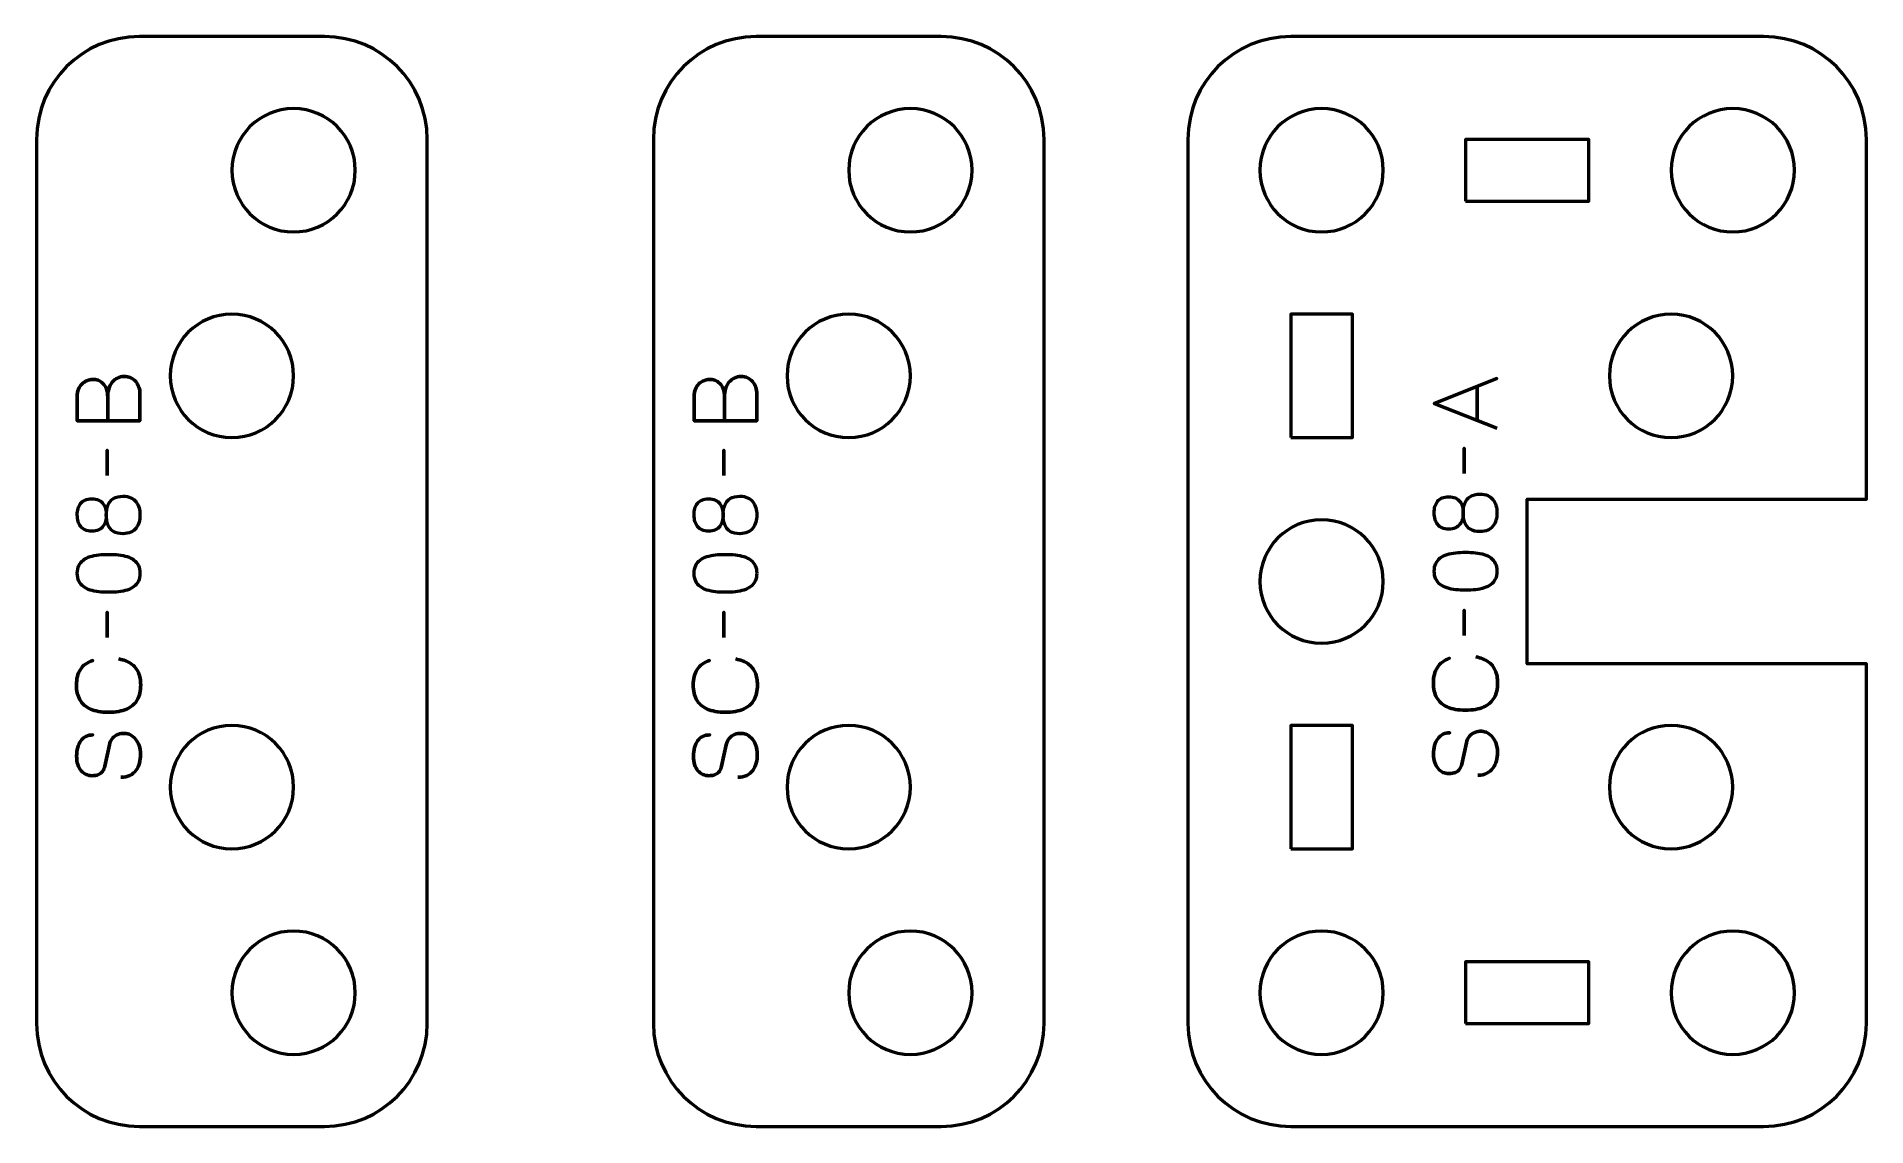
# Model space of a CAD drawing. Header units: centimetres. Extents: x -17.75 to -8.85, y -17.5 to -12.2.
import ezdxf

# ---------------------------------------------------------------- set-up
doc = ezdxf.new("R2010")
doc.units = ezdxf.units.CM
doc.header["$MEASUREMENT"] = 0
doc.layers.add('Layer 1', color=7, linetype='Continuous')

msp = doc.modelspace()

# ---------------------------------------------------------------- linework, layer by layer
at = {"layer": 'Layer 1', "lineweight": 53}
for points, knots in [([(-17.74999, -16.99993), (-17.74999, -16.99993), (-17.74999, -12.70007), (-17.74999, -12.70007), (-17.74999, -12.70007), (-17.74999, -12.42294), (-17.52689, -12.19998), (-17.2499, -12.19998), (-17.2499, -12.19998), (-17.2499, -12.19998), (-16.34997, -12.19998), (-16.34997, -12.19998), (-16.34997, -12.19998), (-16.07296, -12.19998), (-15.85001, -12.42294), (-15.85001, -12.70007), (-15.85001, -12.70007), (-15.85001, -12.70007), (-15.85001, -16.99993), (-15.85001, -16.99993), (-15.85001, -16.99993), (-15.85001, -17.27693), (-16.07296, -17.50002), (-16.34997, -17.50002), (-16.34997, -17.50002), (-16.34997, -17.50002), (-17.2499, -17.50002), (-17.2499, -17.50002), (-17.2499, -17.50002), (-17.52689, -17.50002), (-17.74999, -17.27693), (-17.74999, -16.99993)], [0, 0, 0, 0, 0.125, 0.125, 0.125, 0.125, 0.25, 0.25, 0.25, 0.25, 0.375, 0.375, 0.375, 0.375, 0.5, 0.5, 0.5, 0.5, 0.625, 0.625, 0.625, 0.625, 0.75, 0.75, 0.75, 0.75, 0.875, 0.875, 0.875, 0.875, 1, 1, 1, 1]), ([(-14.74999, -16.99993), (-14.74999, -16.99993), (-14.74999, -12.70007), (-14.74999, -12.70007), (-14.74999, -12.70007), (-14.74999, -12.42294), (-14.52689, -12.19998), (-14.2499, -12.19998), (-14.2499, -12.19998), (-14.2499, -12.19998), (-13.34997, -12.19998), (-13.34997, -12.19998), (-13.34997, -12.19998), (-13.07296, -12.19998), (-12.85001, -12.42294), (-12.85001, -12.70007), (-12.85001, -12.70007), (-12.85001, -12.70007), (-12.85001, -16.99993), (-12.85001, -16.99993), (-12.85001, -16.99993), (-12.85001, -17.27693), (-13.07296, -17.50002), (-13.34997, -17.50002), (-13.34997, -17.50002), (-13.34997, -17.50002), (-14.2499, -17.50002), (-14.2499, -17.50002), (-14.2499, -17.50002), (-14.52689, -17.50002), (-14.74999, -17.27693), (-14.74999, -16.99993)], [0, 0, 0, 0, 0.125, 0.125, 0.125, 0.125, 0.25, 0.25, 0.25, 0.25, 0.375, 0.375, 0.375, 0.375, 0.5, 0.5, 0.5, 0.5, 0.625, 0.625, 0.625, 0.625, 0.75, 0.75, 0.75, 0.75, 0.875, 0.875, 0.875, 0.875, 1, 1, 1, 1]), ([(-12.14999, -16.99993), (-12.14999, -16.99993), (-12.14999, -12.70007), (-12.14999, -12.70007), (-12.14999, -12.70007), (-12.14999, -12.42294), (-11.92689, -12.19998), (-11.64989, -12.19998), (-11.64989, -12.19998), (-11.64989, -12.19998), (-9.34997, -12.19998), (-9.34997, -12.19998), (-9.34997, -12.19998), (-9.07296, -12.19998), (-8.85001, -12.42294), (-8.85001, -12.70007), (-8.85001, -12.70007), (-8.85001, -12.70007), (-8.85001, -14.45), (-8.85001, -14.45), (-8.85001, -14.45), (-8.85001, -14.45), (-10.5, -14.45), (-10.5, -14.45), (-10.5, -14.45), (-10.5, -14.45), (-10.5, -15.25), (-10.5, -15.25), (-10.5, -15.25), (-10.5, -15.25), (-8.85001, -15.25), (-8.85001, -15.25), (-8.85001, -15.25), (-8.85001, -15.25), (-8.85001, -16.99993), (-8.85001, -16.99993), (-8.85001, -16.99993), (-8.85001, -17.27693), (-9.07296, -17.50002), (-9.34997, -17.50002), (-9.34997, -17.50002), (-9.34997, -17.50002), (-11.64989, -17.50002), (-11.64989, -17.50002), (-11.64989, -17.50002), (-11.92689, -17.50002), (-12.14999, -17.27693), (-12.14999, -16.99993)], [0, 0, 0, 0, 0.0833333, 0.0833333, 0.0833333, 0.0833333, 0.1666667, 0.1666667, 0.1666667, 0.1666667, 0.25, 0.25, 0.25, 0.25, 0.3333333, 0.3333333, 0.3333333, 0.3333333, 0.4166667, 0.4166667, 0.4166667, 0.4166667, 0.5, 0.5, 0.5, 0.5, 0.5833333, 0.5833333, 0.5833333, 0.5833333, 0.6666667, 0.6666667, 0.6666667, 0.6666667, 0.75, 0.75, 0.75, 0.75, 0.8333333, 0.8333333, 0.8333333, 0.8333333, 0.9166667, 0.9166667, 0.9166667, 0.9166667, 1, 1, 1, 1]), ([(-16.4999, -12.55001), (-16.33427, -12.55001), (-16.19989, -12.68433), (-16.19989, -12.85), (-16.19989, -12.85), (-16.19989, -13.01563), (-16.33427, -13.15), (-16.4999, -13.15), (-16.4999, -13.15), (-16.66567, -13.15), (-16.7999, -13.01563), (-16.7999, -12.85), (-16.7999, -12.85), (-16.7999, -12.68433), (-16.66567, -12.55001), (-16.4999, -12.55001)], [0, 0, 0, 0, 0.25, 0.25, 0.25, 0.25, 0.5, 0.5, 0.5, 0.5, 0.75, 0.75, 0.75, 0.75, 1, 1, 1, 1]), ([(-13.4999, -12.55001), (-13.33427, -12.55001), (-13.19989, -12.68433), (-13.19989, -12.85), (-13.19989, -12.85), (-13.19989, -13.01563), (-13.33427, -13.15), (-13.4999, -13.15), (-13.4999, -13.15), (-13.66567, -13.15), (-13.7999, -13.01563), (-13.7999, -12.85), (-13.7999, -12.85), (-13.7999, -12.68433), (-13.66567, -12.55001), (-13.4999, -12.55001)], [0, 0, 0, 0, 0.25, 0.25, 0.25, 0.25, 0.5, 0.5, 0.5, 0.5, 0.75, 0.75, 0.75, 0.75, 1, 1, 1, 1]), ([(-11.49996, -12.55001), (-11.33419, -12.55001), (-11.19996, -12.68433), (-11.19996, -12.85), (-11.19996, -12.85), (-11.19996, -13.01563), (-11.33419, -13.15), (-11.49996, -13.15), (-11.49996, -13.15), (-11.66562, -13.15), (-11.79996, -13.01563), (-11.79996, -12.85), (-11.79996, -12.85), (-11.79996, -12.68433), (-11.66562, -12.55001), (-11.49996, -12.55001)], [0, 0, 0, 0, 0.25, 0.25, 0.25, 0.25, 0.5, 0.5, 0.5, 0.5, 0.75, 0.75, 0.75, 0.75, 1, 1, 1, 1]), ([(-9.4999, -12.55001), (-9.33427, -12.55001), (-9.19989, -12.68433), (-9.19989, -12.85), (-9.19989, -12.85), (-9.19989, -13.01563), (-9.33427, -13.15), (-9.4999, -13.15), (-9.4999, -13.15), (-9.66567, -13.15), (-9.7999, -13.01563), (-9.7999, -12.85), (-9.7999, -12.85), (-9.7999, -12.68433), (-9.66567, -12.55001), (-9.4999, -12.55001)], [0, 0, 0, 0, 0.25, 0.25, 0.25, 0.25, 0.5, 0.5, 0.5, 0.5, 0.75, 0.75, 0.75, 0.75, 1, 1, 1, 1]), ([(-10.79994, -13.00007), (-10.79994, -13.00007), (-10.79994, -12.70007), (-10.79994, -12.70007), (-10.79994, -12.70007), (-10.79994, -12.70007), (-10.19995, -12.70007), (-10.19995, -12.70007), (-10.19995, -12.70007), (-10.19995, -12.70007), (-10.19995, -13.00007), (-10.19995, -13.00007), (-10.19995, -13.00007), (-10.19995, -13.00007), (-10.79994, -13.00007), (-10.79994, -13.00007)], [0, 0, 0, 0, 0.25, 0.25, 0.25, 0.25, 0.5, 0.5, 0.5, 0.5, 0.75, 0.75, 0.75, 0.75, 1, 1, 1, 1]), ([(-16.80001, -13.55001), (-16.63438, -13.55001), (-16.5, -13.68433), (-16.5, -13.85), (-16.5, -13.85), (-16.5, -14.01563), (-16.63438, -14.15), (-16.80001, -14.15), (-16.80001, -14.15), (-16.96578, -14.15), (-17.10001, -14.01563), (-17.10001, -13.85), (-17.10001, -13.85), (-17.10001, -13.68433), (-16.96578, -13.55001), (-16.80001, -13.55001)], [0, 0, 0, 0, 0.25, 0.25, 0.25, 0.25, 0.5, 0.5, 0.5, 0.5, 0.75, 0.75, 0.75, 0.75, 1, 1, 1, 1]), ([(-13.80001, -13.55001), (-13.63438, -13.55001), (-13.5, -13.68433), (-13.5, -13.85), (-13.5, -13.85), (-13.5, -14.01563), (-13.63438, -14.15), (-13.80001, -14.15), (-13.80001, -14.15), (-13.96578, -14.15), (-14.10001, -14.01563), (-14.10001, -13.85), (-14.10001, -13.85), (-14.10001, -13.68433), (-13.96578, -13.55001), (-13.80001, -13.55001)], [0, 0, 0, 0, 0.25, 0.25, 0.25, 0.25, 0.5, 0.5, 0.5, 0.5, 0.75, 0.75, 0.75, 0.75, 1, 1, 1, 1]), ([(-11.64989, -14.15002), (-11.64989, -14.15002), (-11.64989, -13.55002), (-11.64989, -13.55002), (-11.64989, -13.55002), (-11.64989, -13.55002), (-11.34989, -13.55002), (-11.34989, -13.55002), (-11.34989, -13.55002), (-11.34989, -13.55002), (-11.34989, -14.15002), (-11.34989, -14.15002), (-11.34989, -14.15002), (-11.34989, -14.15002), (-11.64989, -14.15002), (-11.64989, -14.15002)], [0, 0, 0, 0, 0.25, 0.25, 0.25, 0.25, 0.5, 0.5, 0.5, 0.5, 0.75, 0.75, 0.75, 0.75, 1, 1, 1, 1]), ([(-9.80001, -13.55001), (-9.63438, -13.55001), (-9.5, -13.68433), (-9.5, -13.85), (-9.5, -13.85), (-9.5, -14.01563), (-9.63438, -14.15), (-9.80001, -14.15), (-9.80001, -14.15), (-9.96578, -14.15), (-10.10001, -14.01563), (-10.10001, -13.85), (-10.10001, -13.85), (-10.10001, -13.68433), (-9.96578, -13.55001), (-9.80001, -13.55001)], [0, 0, 0, 0, 0.25, 0.25, 0.25, 0.25, 0.5, 0.5, 0.5, 0.5, 0.75, 0.75, 0.75, 0.75, 1, 1, 1, 1]), ([(-11.49996, -14.54993), (-11.33419, -14.54993), (-11.19996, -14.6843), (-11.19996, -14.84993), (-11.19996, -14.84993), (-11.19996, -15.0157), (-11.33419, -15.14993), (-11.49996, -15.14993), (-11.49996, -15.14993), (-11.66562, -15.14993), (-11.79996, -15.0157), (-11.79996, -14.84993), (-11.79996, -14.84993), (-11.79996, -14.6843), (-11.66562, -14.54993), (-11.49996, -14.54993)], [0, 0, 0, 0, 0.25, 0.25, 0.25, 0.25, 0.5, 0.5, 0.5, 0.5, 0.75, 0.75, 0.75, 0.75, 1, 1, 1, 1]), ([(-16.80001, -15.54999), (-16.63438, -15.54999), (-16.5, -15.68422), (-16.5, -15.85), (-16.5, -15.85), (-16.5, -16.01566), (-16.63438, -16.15), (-16.80001, -16.15), (-16.80001, -16.15), (-16.96578, -16.15), (-17.10001, -16.01566), (-17.10001, -15.85), (-17.10001, -15.85), (-17.10001, -15.68422), (-16.96578, -15.54999), (-16.80001, -15.54999)], [0, 0, 0, 0, 0.25, 0.25, 0.25, 0.25, 0.5, 0.5, 0.5, 0.5, 0.75, 0.75, 0.75, 0.75, 1, 1, 1, 1]), ([(-13.80001, -15.54999), (-13.63438, -15.54999), (-13.5, -15.68422), (-13.5, -15.85), (-13.5, -15.85), (-13.5, -16.01566), (-13.63438, -16.15), (-13.80001, -16.15), (-13.80001, -16.15), (-13.96578, -16.15), (-14.10001, -16.01566), (-14.10001, -15.85), (-14.10001, -15.85), (-14.10001, -15.68422), (-13.96578, -15.54999), (-13.80001, -15.54999)], [0, 0, 0, 0, 0.25, 0.25, 0.25, 0.25, 0.5, 0.5, 0.5, 0.5, 0.75, 0.75, 0.75, 0.75, 1, 1, 1, 1]), ([(-11.64989, -16.14998), (-11.64989, -16.14998), (-11.64989, -15.54998), (-11.64989, -15.54998), (-11.64989, -15.54998), (-11.64989, -15.54998), (-11.34989, -15.54998), (-11.34989, -15.54998), (-11.34989, -15.54998), (-11.34989, -15.54998), (-11.34989, -16.14998), (-11.34989, -16.14998), (-11.34989, -16.14998), (-11.34989, -16.14998), (-11.64989, -16.14998), (-11.64989, -16.14998)], [0, 0, 0, 0, 0.25, 0.25, 0.25, 0.25, 0.5, 0.5, 0.5, 0.5, 0.75, 0.75, 0.75, 0.75, 1, 1, 1, 1]), ([(-9.80001, -15.54999), (-9.63438, -15.54999), (-9.5, -15.68422), (-9.5, -15.85), (-9.5, -15.85), (-9.5, -16.01566), (-9.63438, -16.15), (-9.80001, -16.15), (-9.80001, -16.15), (-9.96578, -16.15), (-10.10001, -16.01566), (-10.10001, -15.85), (-10.10001, -15.85), (-10.10001, -15.68422), (-9.96578, -15.54999), (-9.80001, -15.54999)], [0, 0, 0, 0, 0.25, 0.25, 0.25, 0.25, 0.5, 0.5, 0.5, 0.5, 0.75, 0.75, 0.75, 0.75, 1, 1, 1, 1]), ([(-16.4999, -16.54999), (-16.33427, -16.54999), (-16.19989, -16.68422), (-16.19989, -16.85), (-16.19989, -16.85), (-16.19989, -17.01566), (-16.33427, -17.15), (-16.4999, -17.15), (-16.4999, -17.15), (-16.66567, -17.15), (-16.7999, -17.01566), (-16.7999, -16.85), (-16.7999, -16.85), (-16.7999, -16.68422), (-16.66567, -16.54999), (-16.4999, -16.54999)], [0, 0, 0, 0, 0.25, 0.25, 0.25, 0.25, 0.5, 0.5, 0.5, 0.5, 0.75, 0.75, 0.75, 0.75, 1, 1, 1, 1]), ([(-13.4999, -16.54999), (-13.33427, -16.54999), (-13.19989, -16.68422), (-13.19989, -16.85), (-13.19989, -16.85), (-13.19989, -17.01566), (-13.33427, -17.15), (-13.4999, -17.15), (-13.4999, -17.15), (-13.66567, -17.15), (-13.7999, -17.01566), (-13.7999, -16.85), (-13.7999, -16.85), (-13.7999, -16.68422), (-13.66567, -16.54999), (-13.4999, -16.54999)], [0, 0, 0, 0, 0.25, 0.25, 0.25, 0.25, 0.5, 0.5, 0.5, 0.5, 0.75, 0.75, 0.75, 0.75, 1, 1, 1, 1]), ([(-11.49996, -16.54999), (-11.33419, -16.54999), (-11.19996, -16.68422), (-11.19996, -16.85), (-11.19996, -16.85), (-11.19996, -17.01566), (-11.33419, -17.15), (-11.49996, -17.15), (-11.49996, -17.15), (-11.66562, -17.15), (-11.79996, -17.01566), (-11.79996, -16.85), (-11.79996, -16.85), (-11.79996, -16.68422), (-11.66562, -16.54999), (-11.49996, -16.54999)], [0, 0, 0, 0, 0.25, 0.25, 0.25, 0.25, 0.5, 0.5, 0.5, 0.5, 0.75, 0.75, 0.75, 0.75, 1, 1, 1, 1]), ([(-9.4999, -16.54999), (-9.33427, -16.54999), (-9.19989, -16.68422), (-9.19989, -16.85), (-9.19989, -16.85), (-9.19989, -17.01566), (-9.33427, -17.15), (-9.4999, -17.15), (-9.4999, -17.15), (-9.66567, -17.15), (-9.7999, -17.01566), (-9.7999, -16.85), (-9.7999, -16.85), (-9.7999, -16.68422), (-9.66567, -16.54999), (-9.4999, -16.54999)], [0, 0, 0, 0, 0.25, 0.25, 0.25, 0.25, 0.5, 0.5, 0.5, 0.5, 0.75, 0.75, 0.75, 0.75, 1, 1, 1, 1]), ([(-10.79994, -16.99993), (-10.79994, -16.99993), (-10.79994, -16.69992), (-10.79994, -16.69992), (-10.79994, -16.69992), (-10.79994, -16.69992), (-10.19995, -16.69992), (-10.19995, -16.69992), (-10.19995, -16.69992), (-10.19995, -16.69992), (-10.19995, -16.99993), (-10.19995, -16.99993), (-10.19995, -16.99993), (-10.19995, -16.99993), (-10.79994, -16.99993), (-10.79994, -16.99993)], [0, 0, 0, 0, 0.25, 0.25, 0.25, 0.25, 0.5, 0.5, 0.5, 0.5, 0.75, 0.75, 0.75, 0.75, 1, 1, 1, 1])]:
    msp.add_open_spline(points, degree=3, knots=knots, dxfattribs=at)
at = {"layer": 'Layer 1', "color": 30, "lineweight": 53}
for points, knots in [([(-17.40424, -14.06939), (-17.40424, -14.06939), (-17.40424, -13.95213), (-17.40424, -13.95213), (-17.40424, -13.95213), (-17.40431, -13.93689), (-17.40642, -13.92391), (-17.41059, -13.91297), (-17.41059, -13.91297), (-17.41468, -13.9021), (-17.42025, -13.89329), (-17.42724, -13.88644), (-17.42724, -13.88644), (-17.43422, -13.8796), (-17.44212, -13.87466), (-17.45087, -13.87155), (-17.45087, -13.87155), (-17.45955, -13.86852), (-17.46858, -13.86711), (-17.47789, -13.86746), (-17.47789, -13.86746), (-17.48721, -13.86789), (-17.49624, -13.86986), (-17.50506, -13.87339), (-17.50506, -13.87339), (-17.51388, -13.87685), (-17.52185, -13.88207), (-17.52898, -13.88891), (-17.52898, -13.88891), (-17.5361, -13.89575), (-17.54175, -13.90429), (-17.54591, -13.91466), (-17.54591, -13.91466), (-17.55014, -13.92504), (-17.55233, -13.93724), (-17.5524, -13.95128), (-17.5524, -13.95128), (-17.5524, -13.95128), (-17.5524, -14.06939), (-17.5524, -14.06939), (-17.5524, -14.06939), (-17.5524, -14.06939), (-17.24718, -14.06939), (-17.24718, -14.06939), (-17.24718, -14.06939), (-17.24718, -14.06939), (-17.24718, -13.93943), (-17.24718, -13.93943), (-17.24718, -13.93943), (-17.24718, -13.92729), (-17.24894, -13.916), (-17.2524, -13.90556), (-17.2524, -13.90556), (-17.25593, -13.89512), (-17.26094, -13.88602), (-17.26757, -13.87812), (-17.26757, -13.87812), (-17.27427, -13.87028), (-17.28232, -13.86415), (-17.29184, -13.85977), (-17.29184, -13.85977), (-17.30137, -13.8554), (-17.31216, -13.85314), (-17.32423, -13.85307), (-17.32423, -13.85307), (-17.33636, -13.85335), (-17.3473, -13.85589), (-17.3571, -13.86076), (-17.3571, -13.86076), (-17.36691, -13.86563), (-17.37531, -13.8724), (-17.38229, -13.88115), (-17.38229, -13.88115), (-17.38935, -13.8899), (-17.39478, -13.90034), (-17.39852, -13.91234), (-17.39852, -13.91234), (-17.40226, -13.92433), (-17.40416, -13.93759), (-17.40424, -13.95213), (-17.40424, -13.95213), (-17.40416, -13.93759), (-17.40226, -13.92433), (-17.39852, -13.91234), (-17.39852, -13.91234), (-17.39478, -13.90034), (-17.38935, -13.8899), (-17.38229, -13.88115), (-17.38229, -13.88115), (-17.37531, -13.8724), (-17.36691, -13.86563), (-17.3571, -13.86076), (-17.3571, -13.86076), (-17.3473, -13.85589), (-17.33636, -13.85335), (-17.32423, -13.85307), (-17.32423, -13.85307), (-17.31216, -13.85314), (-17.30137, -13.8554), (-17.29184, -13.85977), (-17.29184, -13.85977), (-17.28232, -13.86415), (-17.27427, -13.87028), (-17.26757, -13.87812), (-17.26757, -13.87812), (-17.26094, -13.88602), (-17.25593, -13.89512), (-17.2524, -13.90556), (-17.2524, -13.90556), (-17.24894, -13.916), (-17.24718, -13.92729), (-17.24718, -13.93943), (-17.24718, -13.93943), (-17.24718, -13.93943), (-17.24718, -14.06939), (-17.24718, -14.06939), (-17.24718, -14.06939), (-17.24718, -14.06939), (-17.5524, -14.06939), (-17.5524, -14.06939), (-17.5524, -14.06939), (-17.5524, -14.06939), (-17.5524, -13.95128), (-17.5524, -13.95128), (-17.5524, -13.95128), (-17.55233, -13.93724), (-17.55014, -13.92504), (-17.54591, -13.91466), (-17.54591, -13.91466), (-17.54175, -13.90429), (-17.5361, -13.89575), (-17.52898, -13.88891), (-17.52898, -13.88891), (-17.52185, -13.88207), (-17.51388, -13.87685), (-17.50506, -13.87339), (-17.50506, -13.87339), (-17.49624, -13.86986), (-17.48721, -13.86789), (-17.47789, -13.86746), (-17.47789, -13.86746), (-17.46858, -13.86711), (-17.45955, -13.86852), (-17.45087, -13.87155), (-17.45087, -13.87155), (-17.44212, -13.87466), (-17.43422, -13.8796), (-17.42724, -13.88644), (-17.42724, -13.88644), (-17.42025, -13.89329), (-17.41468, -13.9021), (-17.41059, -13.91297), (-17.41059, -13.91297), (-17.40642, -13.92391), (-17.40431, -13.93689), (-17.40424, -13.95213), (-17.40424, -13.95213), (-17.40424, -13.95213), (-17.40424, -14.06939), (-17.40424, -14.06939)], [0, 0, 0, 0, 0.025, 0.025, 0.025, 0.025, 0.05, 0.05, 0.05, 0.05, 0.075, 0.075, 0.075, 0.075, 0.1, 0.1, 0.1, 0.1, 0.125, 0.125, 0.125, 0.125, 0.15, 0.15, 0.15, 0.15, 0.175, 0.175, 0.175, 0.175, 0.2, 0.2, 0.2, 0.2, 0.225, 0.225, 0.225, 0.225, 0.25, 0.25, 0.25, 0.25, 0.275, 0.275, 0.275, 0.275, 0.3, 0.3, 0.3, 0.3, 0.325, 0.325, 0.325, 0.325, 0.35, 0.35, 0.35, 0.35, 0.375, 0.375, 0.375, 0.375, 0.4, 0.4, 0.4, 0.4, 0.425, 0.425, 0.425, 0.425, 0.45, 0.45, 0.45, 0.45, 0.475, 0.475, 0.475, 0.475, 0.5, 0.5, 0.5, 0.5, 0.525, 0.525, 0.525, 0.525, 0.55, 0.55, 0.55, 0.55, 0.575, 0.575, 0.575, 0.575, 0.6, 0.6, 0.6, 0.6, 0.625, 0.625, 0.625, 0.625, 0.65, 0.65, 0.65, 0.65, 0.675, 0.675, 0.675, 0.675, 0.7, 0.7, 0.7, 0.7, 0.725, 0.725, 0.725, 0.725, 0.75, 0.75, 0.75, 0.75, 0.775, 0.775, 0.775, 0.775, 0.8, 0.8, 0.8, 0.8, 0.825, 0.825, 0.825, 0.825, 0.85, 0.85, 0.85, 0.85, 0.875, 0.875, 0.875, 0.875, 0.9, 0.9, 0.9, 0.9, 0.925, 0.925, 0.925, 0.925, 0.95, 0.95, 0.95, 0.95, 0.975, 0.975, 0.975, 0.975, 1, 1, 1, 1]), ([(-14.40424, -14.06939), (-14.40424, -14.06939), (-14.40424, -13.95213), (-14.40424, -13.95213), (-14.40424, -13.95213), (-14.40431, -13.93689), (-14.40642, -13.92391), (-14.41059, -13.91297), (-14.41059, -13.91297), (-14.41468, -13.9021), (-14.42025, -13.89329), (-14.42724, -13.88644), (-14.42724, -13.88644), (-14.43422, -13.8796), (-14.44212, -13.87466), (-14.45087, -13.87155), (-14.45087, -13.87155), (-14.45955, -13.86852), (-14.46858, -13.86711), (-14.47789, -13.86746), (-14.47789, -13.86746), (-14.48721, -13.86789), (-14.49624, -13.86986), (-14.50506, -13.87339), (-14.50506, -13.87339), (-14.51388, -13.87685), (-14.52185, -13.88207), (-14.52898, -13.88891), (-14.52898, -13.88891), (-14.5361, -13.89575), (-14.54175, -13.90429), (-14.54591, -13.91466), (-14.54591, -13.91466), (-14.55014, -13.92504), (-14.55233, -13.93724), (-14.5524, -13.95128), (-14.5524, -13.95128), (-14.5524, -13.95128), (-14.5524, -14.06939), (-14.5524, -14.06939), (-14.5524, -14.06939), (-14.5524, -14.06939), (-14.24718, -14.06939), (-14.24718, -14.06939), (-14.24718, -14.06939), (-14.24718, -14.06939), (-14.24718, -13.93943), (-14.24718, -13.93943), (-14.24718, -13.93943), (-14.24718, -13.92729), (-14.24894, -13.916), (-14.2524, -13.90556), (-14.2524, -13.90556), (-14.25593, -13.89512), (-14.26094, -13.88602), (-14.26757, -13.87812), (-14.26757, -13.87812), (-14.27427, -13.87028), (-14.28232, -13.86415), (-14.29184, -13.85977), (-14.29184, -13.85977), (-14.30137, -13.8554), (-14.31216, -13.85314), (-14.32423, -13.85307), (-14.32423, -13.85307), (-14.33636, -13.85335), (-14.3473, -13.85589), (-14.3571, -13.86076), (-14.3571, -13.86076), (-14.36691, -13.86563), (-14.37531, -13.8724), (-14.38229, -13.88115), (-14.38229, -13.88115), (-14.38935, -13.8899), (-14.39478, -13.90034), (-14.39852, -13.91234), (-14.39852, -13.91234), (-14.40226, -13.92433), (-14.40416, -13.93759), (-14.40424, -13.95213), (-14.40424, -13.95213), (-14.40416, -13.93759), (-14.40226, -13.92433), (-14.39852, -13.91234), (-14.39852, -13.91234), (-14.39478, -13.90034), (-14.38935, -13.8899), (-14.38229, -13.88115), (-14.38229, -13.88115), (-14.37531, -13.8724), (-14.36691, -13.86563), (-14.3571, -13.86076), (-14.3571, -13.86076), (-14.3473, -13.85589), (-14.33636, -13.85335), (-14.32423, -13.85307), (-14.32423, -13.85307), (-14.31216, -13.85314), (-14.30137, -13.8554), (-14.29184, -13.85977), (-14.29184, -13.85977), (-14.28232, -13.86415), (-14.27427, -13.87028), (-14.26757, -13.87812), (-14.26757, -13.87812), (-14.26094, -13.88602), (-14.25593, -13.89512), (-14.2524, -13.90556), (-14.2524, -13.90556), (-14.24894, -13.916), (-14.24718, -13.92729), (-14.24718, -13.93943), (-14.24718, -13.93943), (-14.24718, -13.93943), (-14.24718, -14.06939), (-14.24718, -14.06939), (-14.24718, -14.06939), (-14.24718, -14.06939), (-14.5524, -14.06939), (-14.5524, -14.06939), (-14.5524, -14.06939), (-14.5524, -14.06939), (-14.5524, -13.95128), (-14.5524, -13.95128), (-14.5524, -13.95128), (-14.55233, -13.93724), (-14.55014, -13.92504), (-14.54591, -13.91466), (-14.54591, -13.91466), (-14.54175, -13.90429), (-14.5361, -13.89575), (-14.52898, -13.88891), (-14.52898, -13.88891), (-14.52185, -13.88207), (-14.51388, -13.87685), (-14.50506, -13.87339), (-14.50506, -13.87339), (-14.49624, -13.86986), (-14.48721, -13.86789), (-14.47789, -13.86746), (-14.47789, -13.86746), (-14.46858, -13.86711), (-14.45955, -13.86852), (-14.45087, -13.87155), (-14.45087, -13.87155), (-14.44212, -13.87466), (-14.43422, -13.8796), (-14.42724, -13.88644), (-14.42724, -13.88644), (-14.42025, -13.89329), (-14.41468, -13.9021), (-14.41059, -13.91297), (-14.41059, -13.91297), (-14.40642, -13.92391), (-14.40431, -13.93689), (-14.40424, -13.95213), (-14.40424, -13.95213), (-14.40424, -13.95213), (-14.40424, -14.06939), (-14.40424, -14.06939)], [0, 0, 0, 0, 0.025, 0.025, 0.025, 0.025, 0.05, 0.05, 0.05, 0.05, 0.075, 0.075, 0.075, 0.075, 0.1, 0.1, 0.1, 0.1, 0.125, 0.125, 0.125, 0.125, 0.15, 0.15, 0.15, 0.15, 0.175, 0.175, 0.175, 0.175, 0.2, 0.2, 0.2, 0.2, 0.225, 0.225, 0.225, 0.225, 0.25, 0.25, 0.25, 0.25, 0.275, 0.275, 0.275, 0.275, 0.3, 0.3, 0.3, 0.3, 0.325, 0.325, 0.325, 0.325, 0.35, 0.35, 0.35, 0.35, 0.375, 0.375, 0.375, 0.375, 0.4, 0.4, 0.4, 0.4, 0.425, 0.425, 0.425, 0.425, 0.45, 0.45, 0.45, 0.45, 0.475, 0.475, 0.475, 0.475, 0.5, 0.5, 0.5, 0.5, 0.525, 0.525, 0.525, 0.525, 0.55, 0.55, 0.55, 0.55, 0.575, 0.575, 0.575, 0.575, 0.6, 0.6, 0.6, 0.6, 0.625, 0.625, 0.625, 0.625, 0.65, 0.65, 0.65, 0.65, 0.675, 0.675, 0.675, 0.675, 0.7, 0.7, 0.7, 0.7, 0.725, 0.725, 0.725, 0.725, 0.75, 0.75, 0.75, 0.75, 0.775, 0.775, 0.775, 0.775, 0.8, 0.8, 0.8, 0.8, 0.825, 0.825, 0.825, 0.825, 0.85, 0.85, 0.85, 0.85, 0.875, 0.875, 0.875, 0.875, 0.9, 0.9, 0.9, 0.9, 0.925, 0.925, 0.925, 0.925, 0.95, 0.95, 0.95, 0.95, 0.975, 0.975, 0.975, 0.975, 1, 1, 1, 1]), ([(-10.64718, -14.10495), (-10.64718, -14.10495), (-10.9524, -13.98388), (-10.9524, -13.98388), (-10.9524, -13.98388), (-10.9524, -13.98388), (-10.64718, -13.86238), (-10.64718, -13.86238), (-10.64718, -13.86238), (-10.64718, -13.86238), (-10.9524, -13.98388), (-10.9524, -13.98388), (-10.9524, -13.98388), (-10.9524, -13.98388), (-10.64718, -14.10495), (-10.64718, -14.10495)], [0, 0, 0, 0, 0.25, 0.25, 0.25, 0.25, 0.5, 0.5, 0.5, 0.5, 0.75, 0.75, 0.75, 0.75, 1, 1, 1, 1]), ([(-10.74328, -14.06685), (-10.74328, -14.06685), (-10.74328, -13.90091), (-10.74328, -13.90091), (-10.74328, -13.90091), (-10.74328, -13.90091), (-10.74328, -14.06685), (-10.74328, -14.06685)], [0, 0, 0, 0, 0.5, 0.5, 0.5, 0.5, 1, 1, 1, 1]), ([(-17.40678, -14.33524), (-17.40678, -14.33524), (-17.40678, -14.21205), (-17.40678, -14.21205), (-17.40678, -14.21205), (-17.40678, -14.21205), (-17.40678, -14.33524), (-17.40678, -14.33524)], [0, 0, 0, 0, 0.5, 0.5, 0.5, 0.5, 1, 1, 1, 1]), ([(-14.40678, -14.33524), (-14.40678, -14.33524), (-14.40678, -14.21205), (-14.40678, -14.21205), (-14.40678, -14.21205), (-14.40678, -14.21205), (-14.40678, -14.33524), (-14.40678, -14.33524)], [0, 0, 0, 0, 0.5, 0.5, 0.5, 0.5, 1, 1, 1, 1]), ([(-10.80678, -14.32508), (-10.80678, -14.32508), (-10.80678, -14.20189), (-10.80678, -14.20189), (-10.80678, -14.20189), (-10.80678, -14.20189), (-10.80678, -14.32508), (-10.80678, -14.32508)], [0, 0, 0, 0, 0.5, 0.5, 0.5, 0.5, 1, 1, 1, 1]), ([(-17.41101, -14.52658), (-17.41101, -14.51572), (-17.41228, -14.50556), (-17.41482, -14.49603), (-17.41482, -14.49603), (-17.41743, -14.48658), (-17.42152, -14.47825), (-17.4271, -14.47099), (-17.4271, -14.47099), (-17.43267, -14.46379), (-17.43994, -14.45815), (-17.4489, -14.45405), (-17.4489, -14.45405), (-17.45779, -14.44996), (-17.46858, -14.44792), (-17.48128, -14.44785), (-17.48128, -14.44785), (-17.49398, -14.44792), (-17.50485, -14.44989), (-17.51388, -14.45377), (-17.51388, -14.45377), (-17.52291, -14.45765), (-17.53032, -14.46316), (-17.53596, -14.47021), (-17.53596, -14.47021), (-17.54168, -14.47727), (-17.54584, -14.48559), (-17.54845, -14.49519), (-17.54845, -14.49519), (-17.55106, -14.50471), (-17.55219, -14.51523), (-17.55198, -14.52658), (-17.55198, -14.52658), (-17.55177, -14.53794), (-17.55035, -14.54846), (-17.54774, -14.55798), (-17.54774, -14.55798), (-17.54506, -14.56758), (-17.5409, -14.5759), (-17.53533, -14.58296), (-17.53533, -14.58296), (-17.52975, -14.59001), (-17.52256, -14.59552), (-17.51367, -14.5994), (-17.51367, -14.5994), (-17.50471, -14.60328), (-17.49391, -14.60525), (-17.48128, -14.60532), (-17.48128, -14.60532), (-17.46858, -14.60525), (-17.45779, -14.60321), (-17.4489, -14.59911), (-17.4489, -14.59911), (-17.43994, -14.59502), (-17.43267, -14.58938), (-17.4271, -14.58211), (-17.4271, -14.58211), (-17.42152, -14.57491), (-17.41743, -14.56659), (-17.41482, -14.55713), (-17.41482, -14.55713), (-17.41228, -14.54761), (-17.41101, -14.53745), (-17.41101, -14.52658)], [0, 0, 0, 0, 0.0625, 0.0625, 0.0625, 0.0625, 0.125, 0.125, 0.125, 0.125, 0.1875, 0.1875, 0.1875, 0.1875, 0.25, 0.25, 0.25, 0.25, 0.3125, 0.3125, 0.3125, 0.3125, 0.375, 0.375, 0.375, 0.375, 0.4375, 0.4375, 0.4375, 0.4375, 0.5, 0.5, 0.5, 0.5, 0.5625, 0.5625, 0.5625, 0.5625, 0.625, 0.625, 0.625, 0.625, 0.6875, 0.6875, 0.6875, 0.6875, 0.75, 0.75, 0.75, 0.75, 0.8125, 0.8125, 0.8125, 0.8125, 0.875, 0.875, 0.875, 0.875, 0.9375, 0.9375, 0.9375, 0.9375, 1, 1, 1, 1]), ([(-17.41101, -14.52658), (-17.41101, -14.51572), (-17.41228, -14.50556), (-17.41482, -14.49603), (-17.41482, -14.49603), (-17.41743, -14.48658), (-17.42152, -14.47825), (-17.4271, -14.47099), (-17.4271, -14.47099), (-17.43267, -14.46379), (-17.43994, -14.45815), (-17.4489, -14.45405), (-17.4489, -14.45405), (-17.45779, -14.44996), (-17.46858, -14.44792), (-17.48128, -14.44785), (-17.48128, -14.44785), (-17.49398, -14.44792), (-17.50485, -14.44989), (-17.51388, -14.45377), (-17.51388, -14.45377), (-17.52291, -14.45765), (-17.53032, -14.46316), (-17.53596, -14.47021), (-17.53596, -14.47021), (-17.54168, -14.47727), (-17.54584, -14.48559), (-17.54845, -14.49519), (-17.54845, -14.49519), (-17.55106, -14.50471), (-17.55219, -14.51523), (-17.55198, -14.52658), (-17.55198, -14.52658), (-17.55177, -14.53794), (-17.55035, -14.54846), (-17.54774, -14.55798), (-17.54774, -14.55798), (-17.54506, -14.56758), (-17.5409, -14.5759), (-17.53533, -14.58296), (-17.53533, -14.58296), (-17.52975, -14.59001), (-17.52256, -14.59552), (-17.51367, -14.5994), (-17.51367, -14.5994), (-17.50471, -14.60328), (-17.49391, -14.60525), (-17.48128, -14.60532), (-17.48128, -14.60532), (-17.46858, -14.60525), (-17.45779, -14.60321), (-17.4489, -14.59911), (-17.4489, -14.59911), (-17.43994, -14.59502), (-17.43267, -14.58938), (-17.4271, -14.58211), (-17.4271, -14.58211), (-17.42152, -14.57491), (-17.41743, -14.56659), (-17.41482, -14.55713), (-17.41482, -14.55713), (-17.41228, -14.54761), (-17.41101, -14.53745), (-17.41101, -14.52658)], [0, 0, 0, 0, 0.0625, 0.0625, 0.0625, 0.0625, 0.125, 0.125, 0.125, 0.125, 0.1875, 0.1875, 0.1875, 0.1875, 0.25, 0.25, 0.25, 0.25, 0.3125, 0.3125, 0.3125, 0.3125, 0.375, 0.375, 0.375, 0.375, 0.4375, 0.4375, 0.4375, 0.4375, 0.5, 0.5, 0.5, 0.5, 0.5625, 0.5625, 0.5625, 0.5625, 0.625, 0.625, 0.625, 0.625, 0.6875, 0.6875, 0.6875, 0.6875, 0.75, 0.75, 0.75, 0.75, 0.8125, 0.8125, 0.8125, 0.8125, 0.875, 0.875, 0.875, 0.875, 0.9375, 0.9375, 0.9375, 0.9375, 1, 1, 1, 1]), ([(-17.24718, -14.52658), (-17.24718, -14.51388), (-17.24866, -14.50203), (-17.25177, -14.49102), (-17.25177, -14.49102), (-17.25487, -14.48002), (-17.25974, -14.47035), (-17.2663, -14.46196), (-17.2663, -14.46196), (-17.27293, -14.45363), (-17.2814, -14.44707), (-17.29184, -14.44234), (-17.29184, -14.44234), (-17.30221, -14.43761), (-17.3147, -14.43522), (-17.32931, -14.43515), (-17.32931, -14.43515), (-17.34871, -14.43529), (-17.36444, -14.4391), (-17.37644, -14.44665), (-17.37644, -14.44665), (-17.3885, -14.45419), (-17.39725, -14.46478), (-17.40282, -14.4784), (-17.40282, -14.4784), (-17.40833, -14.49208), (-17.41108, -14.5081), (-17.41101, -14.52658), (-17.41101, -14.52658), (-17.41108, -14.545), (-17.40833, -14.56109), (-17.40282, -14.57463), (-17.40282, -14.57463), (-17.39725, -14.58825), (-17.3885, -14.59876), (-17.37644, -14.60624), (-17.37644, -14.60624), (-17.36444, -14.61372), (-17.34871, -14.61753), (-17.32931, -14.6176), (-17.32931, -14.6176), (-17.3147, -14.61753), (-17.30221, -14.61513), (-17.29184, -14.6104), (-17.29184, -14.6104), (-17.2814, -14.60568), (-17.27293, -14.59919), (-17.2663, -14.59079), (-17.2663, -14.59079), (-17.25974, -14.58246), (-17.25487, -14.57287), (-17.25177, -14.56186), (-17.25177, -14.56186), (-17.24866, -14.55093), (-17.24718, -14.53914), (-17.24718, -14.52658)], [0, 0, 0, 0, 0.0714286, 0.0714286, 0.0714286, 0.0714286, 0.1428571, 0.1428571, 0.1428571, 0.1428571, 0.2142857, 0.2142857, 0.2142857, 0.2142857, 0.2857143, 0.2857143, 0.2857143, 0.2857143, 0.3571429, 0.3571429, 0.3571429, 0.3571429, 0.4285714, 0.4285714, 0.4285714, 0.4285714, 0.5, 0.5, 0.5, 0.5, 0.5714286, 0.5714286, 0.5714286, 0.5714286, 0.6428571, 0.6428571, 0.6428571, 0.6428571, 0.7142857, 0.7142857, 0.7142857, 0.7142857, 0.7857143, 0.7857143, 0.7857143, 0.7857143, 0.8571429, 0.8571429, 0.8571429, 0.8571429, 0.9285714, 0.9285714, 0.9285714, 0.9285714, 1, 1, 1, 1]), ([(-17.24718, -14.52658), (-17.24718, -14.51388), (-17.24866, -14.50203), (-17.25177, -14.49102), (-17.25177, -14.49102), (-17.25487, -14.48002), (-17.25974, -14.47035), (-17.2663, -14.46196), (-17.2663, -14.46196), (-17.27293, -14.45363), (-17.2814, -14.44707), (-17.29184, -14.44234), (-17.29184, -14.44234), (-17.30221, -14.43761), (-17.3147, -14.43522), (-17.32931, -14.43515), (-17.32931, -14.43515), (-17.34871, -14.43529), (-17.36444, -14.4391), (-17.37644, -14.44665), (-17.37644, -14.44665), (-17.3885, -14.45419), (-17.39725, -14.46478), (-17.40282, -14.4784), (-17.40282, -14.4784), (-17.40833, -14.49208), (-17.41108, -14.5081), (-17.41101, -14.52658), (-17.41101, -14.52658), (-17.41108, -14.545), (-17.40833, -14.56109), (-17.40282, -14.57463), (-17.40282, -14.57463), (-17.39725, -14.58825), (-17.3885, -14.59876), (-17.37644, -14.60624), (-17.37644, -14.60624), (-17.36444, -14.61372), (-17.34871, -14.61753), (-17.32931, -14.6176), (-17.32931, -14.6176), (-17.3147, -14.61753), (-17.30221, -14.61513), (-17.29184, -14.6104), (-17.29184, -14.6104), (-17.2814, -14.60568), (-17.27293, -14.59919), (-17.2663, -14.59079), (-17.2663, -14.59079), (-17.25974, -14.58246), (-17.25487, -14.57287), (-17.25177, -14.56186), (-17.25177, -14.56186), (-17.24866, -14.55093), (-17.24718, -14.53914), (-17.24718, -14.52658)], [0, 0, 0, 0, 0.0714286, 0.0714286, 0.0714286, 0.0714286, 0.1428571, 0.1428571, 0.1428571, 0.1428571, 0.2142857, 0.2142857, 0.2142857, 0.2142857, 0.2857143, 0.2857143, 0.2857143, 0.2857143, 0.3571429, 0.3571429, 0.3571429, 0.3571429, 0.4285714, 0.4285714, 0.4285714, 0.4285714, 0.5, 0.5, 0.5, 0.5, 0.5714286, 0.5714286, 0.5714286, 0.5714286, 0.6428571, 0.6428571, 0.6428571, 0.6428571, 0.7142857, 0.7142857, 0.7142857, 0.7142857, 0.7857143, 0.7857143, 0.7857143, 0.7857143, 0.8571429, 0.8571429, 0.8571429, 0.8571429, 0.9285714, 0.9285714, 0.9285714, 0.9285714, 1, 1, 1, 1]), ([(-14.41101, -14.52658), (-14.41101, -14.51572), (-14.41228, -14.50556), (-14.41482, -14.49603), (-14.41482, -14.49603), (-14.41743, -14.48658), (-14.42152, -14.47825), (-14.4271, -14.47099), (-14.4271, -14.47099), (-14.43267, -14.46379), (-14.43994, -14.45815), (-14.4489, -14.45405), (-14.4489, -14.45405), (-14.45779, -14.44996), (-14.46858, -14.44792), (-14.48128, -14.44785), (-14.48128, -14.44785), (-14.49398, -14.44792), (-14.50485, -14.44989), (-14.51388, -14.45377), (-14.51388, -14.45377), (-14.52291, -14.45765), (-14.53032, -14.46316), (-14.53596, -14.47021), (-14.53596, -14.47021), (-14.54168, -14.47727), (-14.54584, -14.48559), (-14.54845, -14.49519), (-14.54845, -14.49519), (-14.55106, -14.50471), (-14.55219, -14.51523), (-14.55198, -14.52658), (-14.55198, -14.52658), (-14.55177, -14.53794), (-14.55035, -14.54846), (-14.54774, -14.55798), (-14.54774, -14.55798), (-14.54506, -14.56758), (-14.5409, -14.5759), (-14.53533, -14.58296), (-14.53533, -14.58296), (-14.52975, -14.59001), (-14.52256, -14.59552), (-14.51367, -14.5994), (-14.51367, -14.5994), (-14.50471, -14.60328), (-14.49391, -14.60525), (-14.48128, -14.60532), (-14.48128, -14.60532), (-14.46858, -14.60525), (-14.45779, -14.60321), (-14.4489, -14.59911), (-14.4489, -14.59911), (-14.43994, -14.59502), (-14.43267, -14.58938), (-14.4271, -14.58211), (-14.4271, -14.58211), (-14.42152, -14.57491), (-14.41743, -14.56659), (-14.41482, -14.55713), (-14.41482, -14.55713), (-14.41228, -14.54761), (-14.41101, -14.53745), (-14.41101, -14.52658)], [0, 0, 0, 0, 0.0625, 0.0625, 0.0625, 0.0625, 0.125, 0.125, 0.125, 0.125, 0.1875, 0.1875, 0.1875, 0.1875, 0.25, 0.25, 0.25, 0.25, 0.3125, 0.3125, 0.3125, 0.3125, 0.375, 0.375, 0.375, 0.375, 0.4375, 0.4375, 0.4375, 0.4375, 0.5, 0.5, 0.5, 0.5, 0.5625, 0.5625, 0.5625, 0.5625, 0.625, 0.625, 0.625, 0.625, 0.6875, 0.6875, 0.6875, 0.6875, 0.75, 0.75, 0.75, 0.75, 0.8125, 0.8125, 0.8125, 0.8125, 0.875, 0.875, 0.875, 0.875, 0.9375, 0.9375, 0.9375, 0.9375, 1, 1, 1, 1]), ([(-14.41101, -14.52658), (-14.41101, -14.51572), (-14.41228, -14.50556), (-14.41482, -14.49603), (-14.41482, -14.49603), (-14.41743, -14.48658), (-14.42152, -14.47825), (-14.4271, -14.47099), (-14.4271, -14.47099), (-14.43267, -14.46379), (-14.43994, -14.45815), (-14.4489, -14.45405), (-14.4489, -14.45405), (-14.45779, -14.44996), (-14.46858, -14.44792), (-14.48128, -14.44785), (-14.48128, -14.44785), (-14.49398, -14.44792), (-14.50485, -14.44989), (-14.51388, -14.45377), (-14.51388, -14.45377), (-14.52291, -14.45765), (-14.53032, -14.46316), (-14.53596, -14.47021), (-14.53596, -14.47021), (-14.54168, -14.47727), (-14.54584, -14.48559), (-14.54845, -14.49519), (-14.54845, -14.49519), (-14.55106, -14.50471), (-14.55219, -14.51523), (-14.55198, -14.52658), (-14.55198, -14.52658), (-14.55177, -14.53794), (-14.55035, -14.54846), (-14.54774, -14.55798), (-14.54774, -14.55798), (-14.54506, -14.56758), (-14.5409, -14.5759), (-14.53533, -14.58296), (-14.53533, -14.58296), (-14.52975, -14.59001), (-14.52256, -14.59552), (-14.51367, -14.5994), (-14.51367, -14.5994), (-14.50471, -14.60328), (-14.49391, -14.60525), (-14.48128, -14.60532), (-14.48128, -14.60532), (-14.46858, -14.60525), (-14.45779, -14.60321), (-14.4489, -14.59911), (-14.4489, -14.59911), (-14.43994, -14.59502), (-14.43267, -14.58938), (-14.4271, -14.58211), (-14.4271, -14.58211), (-14.42152, -14.57491), (-14.41743, -14.56659), (-14.41482, -14.55713), (-14.41482, -14.55713), (-14.41228, -14.54761), (-14.41101, -14.53745), (-14.41101, -14.52658)], [0, 0, 0, 0, 0.0625, 0.0625, 0.0625, 0.0625, 0.125, 0.125, 0.125, 0.125, 0.1875, 0.1875, 0.1875, 0.1875, 0.25, 0.25, 0.25, 0.25, 0.3125, 0.3125, 0.3125, 0.3125, 0.375, 0.375, 0.375, 0.375, 0.4375, 0.4375, 0.4375, 0.4375, 0.5, 0.5, 0.5, 0.5, 0.5625, 0.5625, 0.5625, 0.5625, 0.625, 0.625, 0.625, 0.625, 0.6875, 0.6875, 0.6875, 0.6875, 0.75, 0.75, 0.75, 0.75, 0.8125, 0.8125, 0.8125, 0.8125, 0.875, 0.875, 0.875, 0.875, 0.9375, 0.9375, 0.9375, 0.9375, 1, 1, 1, 1]), ([(-14.24718, -14.52658), (-14.24718, -14.51388), (-14.24866, -14.50203), (-14.25177, -14.49102), (-14.25177, -14.49102), (-14.25487, -14.48002), (-14.25974, -14.47035), (-14.2663, -14.46196), (-14.2663, -14.46196), (-14.27293, -14.45363), (-14.2814, -14.44707), (-14.29184, -14.44234), (-14.29184, -14.44234), (-14.30221, -14.43761), (-14.3147, -14.43522), (-14.32931, -14.43515), (-14.32931, -14.43515), (-14.34871, -14.43529), (-14.36444, -14.4391), (-14.37644, -14.44665), (-14.37644, -14.44665), (-14.3885, -14.45419), (-14.39725, -14.46478), (-14.40282, -14.4784), (-14.40282, -14.4784), (-14.40833, -14.49208), (-14.41108, -14.5081), (-14.41101, -14.52658), (-14.41101, -14.52658), (-14.41108, -14.545), (-14.40833, -14.56109), (-14.40282, -14.57463), (-14.40282, -14.57463), (-14.39725, -14.58825), (-14.3885, -14.59876), (-14.37644, -14.60624), (-14.37644, -14.60624), (-14.36444, -14.61372), (-14.34871, -14.61753), (-14.32931, -14.6176), (-14.32931, -14.6176), (-14.3147, -14.61753), (-14.30221, -14.61513), (-14.29184, -14.6104), (-14.29184, -14.6104), (-14.2814, -14.60568), (-14.27293, -14.59919), (-14.2663, -14.59079), (-14.2663, -14.59079), (-14.25974, -14.58246), (-14.25487, -14.57287), (-14.25177, -14.56186), (-14.25177, -14.56186), (-14.24866, -14.55093), (-14.24718, -14.53914), (-14.24718, -14.52658)], [0, 0, 0, 0, 0.0714286, 0.0714286, 0.0714286, 0.0714286, 0.1428571, 0.1428571, 0.1428571, 0.1428571, 0.2142857, 0.2142857, 0.2142857, 0.2142857, 0.2857143, 0.2857143, 0.2857143, 0.2857143, 0.3571429, 0.3571429, 0.3571429, 0.3571429, 0.4285714, 0.4285714, 0.4285714, 0.4285714, 0.5, 0.5, 0.5, 0.5, 0.5714286, 0.5714286, 0.5714286, 0.5714286, 0.6428571, 0.6428571, 0.6428571, 0.6428571, 0.7142857, 0.7142857, 0.7142857, 0.7142857, 0.7857143, 0.7857143, 0.7857143, 0.7857143, 0.8571429, 0.8571429, 0.8571429, 0.8571429, 0.9285714, 0.9285714, 0.9285714, 0.9285714, 1, 1, 1, 1]), ([(-14.24718, -14.52658), (-14.24718, -14.51388), (-14.24866, -14.50203), (-14.25177, -14.49102), (-14.25177, -14.49102), (-14.25487, -14.48002), (-14.25974, -14.47035), (-14.2663, -14.46196), (-14.2663, -14.46196), (-14.27293, -14.45363), (-14.2814, -14.44707), (-14.29184, -14.44234), (-14.29184, -14.44234), (-14.30221, -14.43761), (-14.3147, -14.43522), (-14.32931, -14.43515), (-14.32931, -14.43515), (-14.34871, -14.43529), (-14.36444, -14.4391), (-14.37644, -14.44665), (-14.37644, -14.44665), (-14.3885, -14.45419), (-14.39725, -14.46478), (-14.40282, -14.4784), (-14.40282, -14.4784), (-14.40833, -14.49208), (-14.41108, -14.5081), (-14.41101, -14.52658), (-14.41101, -14.52658), (-14.41108, -14.545), (-14.40833, -14.56109), (-14.40282, -14.57463), (-14.40282, -14.57463), (-14.39725, -14.58825), (-14.3885, -14.59876), (-14.37644, -14.60624), (-14.37644, -14.60624), (-14.36444, -14.61372), (-14.34871, -14.61753), (-14.32931, -14.6176), (-14.32931, -14.6176), (-14.3147, -14.61753), (-14.30221, -14.61513), (-14.29184, -14.6104), (-14.29184, -14.6104), (-14.2814, -14.60568), (-14.27293, -14.59919), (-14.2663, -14.59079), (-14.2663, -14.59079), (-14.25974, -14.58246), (-14.25487, -14.57287), (-14.25177, -14.56186), (-14.25177, -14.56186), (-14.24866, -14.55093), (-14.24718, -14.53914), (-14.24718, -14.52658)], [0, 0, 0, 0, 0.0714286, 0.0714286, 0.0714286, 0.0714286, 0.1428571, 0.1428571, 0.1428571, 0.1428571, 0.2142857, 0.2142857, 0.2142857, 0.2142857, 0.2857143, 0.2857143, 0.2857143, 0.2857143, 0.3571429, 0.3571429, 0.3571429, 0.3571429, 0.4285714, 0.4285714, 0.4285714, 0.4285714, 0.5, 0.5, 0.5, 0.5, 0.5714286, 0.5714286, 0.5714286, 0.5714286, 0.6428571, 0.6428571, 0.6428571, 0.6428571, 0.7142857, 0.7142857, 0.7142857, 0.7142857, 0.7857143, 0.7857143, 0.7857143, 0.7857143, 0.8571429, 0.8571429, 0.8571429, 0.8571429, 0.9285714, 0.9285714, 0.9285714, 0.9285714, 1, 1, 1, 1]), ([(-10.81101, -14.51642), (-10.81101, -14.50556), (-10.81228, -14.4954), (-10.81482, -14.48587), (-10.81482, -14.48587), (-10.81743, -14.47642), (-10.82152, -14.46809), (-10.8271, -14.46083), (-10.8271, -14.46083), (-10.83267, -14.45363), (-10.83994, -14.44799), (-10.8489, -14.44389), (-10.8489, -14.44389), (-10.85779, -14.4398), (-10.86858, -14.43776), (-10.88128, -14.43769), (-10.88128, -14.43769), (-10.89398, -14.43776), (-10.90485, -14.43973), (-10.91388, -14.44361), (-10.91388, -14.44361), (-10.92291, -14.44749), (-10.93032, -14.453), (-10.93596, -14.46005), (-10.93596, -14.46005), (-10.94168, -14.46711), (-10.94584, -14.47543), (-10.94845, -14.48503), (-10.94845, -14.48503), (-10.95106, -14.49455), (-10.95219, -14.50507), (-10.95198, -14.51642), (-10.95198, -14.51642), (-10.95177, -14.52778), (-10.95035, -14.5383), (-10.94774, -14.54782), (-10.94774, -14.54782), (-10.94506, -14.55742), (-10.9409, -14.56574), (-10.93533, -14.5728), (-10.93533, -14.5728), (-10.92975, -14.57985), (-10.92256, -14.58536), (-10.91367, -14.58924), (-10.91367, -14.58924), (-10.90471, -14.59312), (-10.89391, -14.59509), (-10.88128, -14.59516), (-10.88128, -14.59516), (-10.86858, -14.59509), (-10.85779, -14.59305), (-10.8489, -14.58895), (-10.8489, -14.58895), (-10.83994, -14.58486), (-10.83267, -14.57922), (-10.8271, -14.57195), (-10.8271, -14.57195), (-10.82152, -14.56475), (-10.81743, -14.55643), (-10.81482, -14.54697), (-10.81482, -14.54697), (-10.81228, -14.53745), (-10.81101, -14.52729), (-10.81101, -14.51642)], [0, 0, 0, 0, 0.0625, 0.0625, 0.0625, 0.0625, 0.125, 0.125, 0.125, 0.125, 0.1875, 0.1875, 0.1875, 0.1875, 0.25, 0.25, 0.25, 0.25, 0.3125, 0.3125, 0.3125, 0.3125, 0.375, 0.375, 0.375, 0.375, 0.4375, 0.4375, 0.4375, 0.4375, 0.5, 0.5, 0.5, 0.5, 0.5625, 0.5625, 0.5625, 0.5625, 0.625, 0.625, 0.625, 0.625, 0.6875, 0.6875, 0.6875, 0.6875, 0.75, 0.75, 0.75, 0.75, 0.8125, 0.8125, 0.8125, 0.8125, 0.875, 0.875, 0.875, 0.875, 0.9375, 0.9375, 0.9375, 0.9375, 1, 1, 1, 1]), ([(-10.81101, -14.51642), (-10.81101, -14.50556), (-10.81228, -14.4954), (-10.81482, -14.48587), (-10.81482, -14.48587), (-10.81743, -14.47642), (-10.82152, -14.46809), (-10.8271, -14.46083), (-10.8271, -14.46083), (-10.83267, -14.45363), (-10.83994, -14.44799), (-10.8489, -14.44389), (-10.8489, -14.44389), (-10.85779, -14.4398), (-10.86858, -14.43776), (-10.88128, -14.43769), (-10.88128, -14.43769), (-10.89398, -14.43776), (-10.90485, -14.43973), (-10.91388, -14.44361), (-10.91388, -14.44361), (-10.92291, -14.44749), (-10.93032, -14.453), (-10.93596, -14.46005), (-10.93596, -14.46005), (-10.94168, -14.46711), (-10.94584, -14.47543), (-10.94845, -14.48503), (-10.94845, -14.48503), (-10.95106, -14.49455), (-10.95219, -14.50507), (-10.95198, -14.51642), (-10.95198, -14.51642), (-10.95177, -14.52778), (-10.95035, -14.5383), (-10.94774, -14.54782), (-10.94774, -14.54782), (-10.94506, -14.55742), (-10.9409, -14.56574), (-10.93533, -14.5728), (-10.93533, -14.5728), (-10.92975, -14.57985), (-10.92256, -14.58536), (-10.91367, -14.58924), (-10.91367, -14.58924), (-10.90471, -14.59312), (-10.89391, -14.59509), (-10.88128, -14.59516), (-10.88128, -14.59516), (-10.86858, -14.59509), (-10.85779, -14.59305), (-10.8489, -14.58895), (-10.8489, -14.58895), (-10.83994, -14.58486), (-10.83267, -14.57922), (-10.8271, -14.57195), (-10.8271, -14.57195), (-10.82152, -14.56475), (-10.81743, -14.55643), (-10.81482, -14.54697), (-10.81482, -14.54697), (-10.81228, -14.53745), (-10.81101, -14.52729), (-10.81101, -14.51642)], [0, 0, 0, 0, 0.0625, 0.0625, 0.0625, 0.0625, 0.125, 0.125, 0.125, 0.125, 0.1875, 0.1875, 0.1875, 0.1875, 0.25, 0.25, 0.25, 0.25, 0.3125, 0.3125, 0.3125, 0.3125, 0.375, 0.375, 0.375, 0.375, 0.4375, 0.4375, 0.4375, 0.4375, 0.5, 0.5, 0.5, 0.5, 0.5625, 0.5625, 0.5625, 0.5625, 0.625, 0.625, 0.625, 0.625, 0.6875, 0.6875, 0.6875, 0.6875, 0.75, 0.75, 0.75, 0.75, 0.8125, 0.8125, 0.8125, 0.8125, 0.875, 0.875, 0.875, 0.875, 0.9375, 0.9375, 0.9375, 0.9375, 1, 1, 1, 1]), ([(-10.64718, -14.51642), (-10.64718, -14.50372), (-10.64866, -14.49187), (-10.65177, -14.48086), (-10.65177, -14.48086), (-10.65487, -14.46986), (-10.65974, -14.46019), (-10.6663, -14.4518), (-10.6663, -14.4518), (-10.67293, -14.44347), (-10.6814, -14.43691), (-10.69184, -14.43218), (-10.69184, -14.43218), (-10.70221, -14.42745), (-10.7147, -14.42506), (-10.72931, -14.42499), (-10.72931, -14.42499), (-10.74871, -14.42513), (-10.76444, -14.42894), (-10.77644, -14.43649), (-10.77644, -14.43649), (-10.7885, -14.44403), (-10.79725, -14.45462), (-10.80282, -14.46824), (-10.80282, -14.46824), (-10.80833, -14.48192), (-10.81108, -14.49794), (-10.81101, -14.51642), (-10.81101, -14.51642), (-10.81108, -14.53484), (-10.80833, -14.55093), (-10.80282, -14.56447), (-10.80282, -14.56447), (-10.79725, -14.57809), (-10.7885, -14.5886), (-10.77644, -14.59608), (-10.77644, -14.59608), (-10.76444, -14.60356), (-10.74871, -14.60737), (-10.72931, -14.60744), (-10.72931, -14.60744), (-10.7147, -14.60737), (-10.70221, -14.60497), (-10.69184, -14.60024), (-10.69184, -14.60024), (-10.6814, -14.59552), (-10.67293, -14.58903), (-10.6663, -14.58063), (-10.6663, -14.58063), (-10.65974, -14.5723), (-10.65487, -14.56271), (-10.65177, -14.5517), (-10.65177, -14.5517), (-10.64866, -14.54077), (-10.64718, -14.52898), (-10.64718, -14.51642)], [0, 0, 0, 0, 0.0714286, 0.0714286, 0.0714286, 0.0714286, 0.1428571, 0.1428571, 0.1428571, 0.1428571, 0.2142857, 0.2142857, 0.2142857, 0.2142857, 0.2857143, 0.2857143, 0.2857143, 0.2857143, 0.3571429, 0.3571429, 0.3571429, 0.3571429, 0.4285714, 0.4285714, 0.4285714, 0.4285714, 0.5, 0.5, 0.5, 0.5, 0.5714286, 0.5714286, 0.5714286, 0.5714286, 0.6428571, 0.6428571, 0.6428571, 0.6428571, 0.7142857, 0.7142857, 0.7142857, 0.7142857, 0.7857143, 0.7857143, 0.7857143, 0.7857143, 0.8571429, 0.8571429, 0.8571429, 0.8571429, 0.9285714, 0.9285714, 0.9285714, 0.9285714, 1, 1, 1, 1]), ([(-10.64718, -14.51642), (-10.64718, -14.50372), (-10.64866, -14.49187), (-10.65177, -14.48086), (-10.65177, -14.48086), (-10.65487, -14.46986), (-10.65974, -14.46019), (-10.6663, -14.4518), (-10.6663, -14.4518), (-10.67293, -14.44347), (-10.6814, -14.43691), (-10.69184, -14.43218), (-10.69184, -14.43218), (-10.70221, -14.42745), (-10.7147, -14.42506), (-10.72931, -14.42499), (-10.72931, -14.42499), (-10.74871, -14.42513), (-10.76444, -14.42894), (-10.77644, -14.43649), (-10.77644, -14.43649), (-10.7885, -14.44403), (-10.79725, -14.45462), (-10.80282, -14.46824), (-10.80282, -14.46824), (-10.80833, -14.48192), (-10.81108, -14.49794), (-10.81101, -14.51642), (-10.81101, -14.51642), (-10.81108, -14.53484), (-10.80833, -14.55093), (-10.80282, -14.56447), (-10.80282, -14.56447), (-10.79725, -14.57809), (-10.7885, -14.5886), (-10.77644, -14.59608), (-10.77644, -14.59608), (-10.76444, -14.60356), (-10.74871, -14.60737), (-10.72931, -14.60744), (-10.72931, -14.60744), (-10.7147, -14.60737), (-10.70221, -14.60497), (-10.69184, -14.60024), (-10.69184, -14.60024), (-10.6814, -14.59552), (-10.67293, -14.58903), (-10.6663, -14.58063), (-10.6663, -14.58063), (-10.65974, -14.5723), (-10.65487, -14.56271), (-10.65177, -14.5517), (-10.65177, -14.5517), (-10.64866, -14.54077), (-10.64718, -14.52898), (-10.64718, -14.51642)], [0, 0, 0, 0, 0.0714286, 0.0714286, 0.0714286, 0.0714286, 0.1428571, 0.1428571, 0.1428571, 0.1428571, 0.2142857, 0.2142857, 0.2142857, 0.2142857, 0.2857143, 0.2857143, 0.2857143, 0.2857143, 0.3571429, 0.3571429, 0.3571429, 0.3571429, 0.4285714, 0.4285714, 0.4285714, 0.4285714, 0.5, 0.5, 0.5, 0.5, 0.5714286, 0.5714286, 0.5714286, 0.5714286, 0.6428571, 0.6428571, 0.6428571, 0.6428571, 0.7142857, 0.7142857, 0.7142857, 0.7142857, 0.7857143, 0.7857143, 0.7857143, 0.7857143, 0.8571429, 0.8571429, 0.8571429, 0.8571429, 0.9285714, 0.9285714, 0.9285714, 0.9285714, 1, 1, 1, 1]), ([(-17.24718, -14.81021), (-17.24725, -14.7954), (-17.24986, -14.78263), (-17.25494, -14.77197), (-17.25494, -14.77197), (-17.26002, -14.76139), (-17.26729, -14.75257), (-17.27653, -14.74552), (-17.27653, -14.74552), (-17.28584, -14.73853), (-17.29685, -14.73303), (-17.30955, -14.72894), (-17.30955, -14.72894), (-17.32225, -14.72491), (-17.33615, -14.72202), (-17.35139, -14.7204), (-17.35139, -14.7204), (-17.36663, -14.7187), (-17.38265, -14.71786), (-17.39958, -14.71793), (-17.39958, -14.71793), (-17.41644, -14.71786), (-17.43246, -14.7187), (-17.44763, -14.7204), (-17.44763, -14.7204), (-17.4628, -14.72202), (-17.47677, -14.72491), (-17.48947, -14.72894), (-17.48947, -14.72894), (-17.5021, -14.73303), (-17.5131, -14.73853), (-17.52249, -14.74552), (-17.52249, -14.74552), (-17.5318, -14.75257), (-17.53907, -14.76139), (-17.54415, -14.77197), (-17.54415, -14.77197), (-17.5493, -14.78263), (-17.55191, -14.7954), (-17.55198, -14.81021), (-17.55198, -14.81021), (-17.55191, -14.82503), (-17.5493, -14.8378), (-17.54415, -14.84846), (-17.54415, -14.84846), (-17.53907, -14.85904), (-17.5318, -14.86786), (-17.52249, -14.87491), (-17.52249, -14.87491), (-17.5131, -14.8819), (-17.5021, -14.8874), (-17.48947, -14.89149), (-17.48947, -14.89149), (-17.47677, -14.89552), (-17.4628, -14.89841), (-17.44763, -14.90003), (-17.44763, -14.90003), (-17.43246, -14.90172), (-17.41644, -14.90257), (-17.39958, -14.9025), (-17.39958, -14.9025), (-17.38265, -14.90257), (-17.36663, -14.90172), (-17.35139, -14.90003), (-17.35139, -14.90003), (-17.33615, -14.89841), (-17.32225, -14.89552), (-17.30955, -14.89149), (-17.30955, -14.89149), (-17.29685, -14.8874), (-17.28584, -14.8819), (-17.27653, -14.87491), (-17.27653, -14.87491), (-17.26729, -14.86786), (-17.26002, -14.85904), (-17.25494, -14.84846), (-17.25494, -14.84846), (-17.24986, -14.8378), (-17.24725, -14.82503), (-17.24718, -14.81021)], [0, 0, 0, 0, 0.05, 0.05, 0.05, 0.05, 0.1, 0.1, 0.1, 0.1, 0.15, 0.15, 0.15, 0.15, 0.2, 0.2, 0.2, 0.2, 0.25, 0.25, 0.25, 0.25, 0.3, 0.3, 0.3, 0.3, 0.35, 0.35, 0.35, 0.35, 0.4, 0.4, 0.4, 0.4, 0.45, 0.45, 0.45, 0.45, 0.5, 0.5, 0.5, 0.5, 0.55, 0.55, 0.55, 0.55, 0.6, 0.6, 0.6, 0.6, 0.65, 0.65, 0.65, 0.65, 0.7, 0.7, 0.7, 0.7, 0.75, 0.75, 0.75, 0.75, 0.8, 0.8, 0.8, 0.8, 0.85, 0.85, 0.85, 0.85, 0.9, 0.9, 0.9, 0.9, 0.95, 0.95, 0.95, 0.95, 1, 1, 1, 1]), ([(-17.24718, -14.81021), (-17.24725, -14.7954), (-17.24986, -14.78263), (-17.25494, -14.77197), (-17.25494, -14.77197), (-17.26002, -14.76139), (-17.26729, -14.75257), (-17.27653, -14.74552), (-17.27653, -14.74552), (-17.28584, -14.73853), (-17.29685, -14.73303), (-17.30955, -14.72894), (-17.30955, -14.72894), (-17.32225, -14.72491), (-17.33615, -14.72202), (-17.35139, -14.7204), (-17.35139, -14.7204), (-17.36663, -14.7187), (-17.38265, -14.71786), (-17.39958, -14.71793), (-17.39958, -14.71793), (-17.41644, -14.71786), (-17.43246, -14.7187), (-17.44763, -14.7204), (-17.44763, -14.7204), (-17.4628, -14.72202), (-17.47677, -14.72491), (-17.48947, -14.72894), (-17.48947, -14.72894), (-17.5021, -14.73303), (-17.5131, -14.73853), (-17.52249, -14.74552), (-17.52249, -14.74552), (-17.5318, -14.75257), (-17.53907, -14.76139), (-17.54415, -14.77197), (-17.54415, -14.77197), (-17.5493, -14.78263), (-17.55191, -14.7954), (-17.55198, -14.81021), (-17.55198, -14.81021), (-17.55191, -14.82503), (-17.5493, -14.8378), (-17.54415, -14.84846), (-17.54415, -14.84846), (-17.53907, -14.85904), (-17.5318, -14.86786), (-17.52249, -14.87491), (-17.52249, -14.87491), (-17.5131, -14.8819), (-17.5021, -14.8874), (-17.48947, -14.89149), (-17.48947, -14.89149), (-17.47677, -14.89552), (-17.4628, -14.89841), (-17.44763, -14.90003), (-17.44763, -14.90003), (-17.43246, -14.90172), (-17.41644, -14.90257), (-17.39958, -14.9025), (-17.39958, -14.9025), (-17.38265, -14.90257), (-17.36663, -14.90172), (-17.35139, -14.90003), (-17.35139, -14.90003), (-17.33615, -14.89841), (-17.32225, -14.89552), (-17.30955, -14.89149), (-17.30955, -14.89149), (-17.29685, -14.8874), (-17.28584, -14.8819), (-17.27653, -14.87491), (-17.27653, -14.87491), (-17.26729, -14.86786), (-17.26002, -14.85904), (-17.25494, -14.84846), (-17.25494, -14.84846), (-17.24986, -14.8378), (-17.24725, -14.82503), (-17.24718, -14.81021)], [0, 0, 0, 0, 0.05, 0.05, 0.05, 0.05, 0.1, 0.1, 0.1, 0.1, 0.15, 0.15, 0.15, 0.15, 0.2, 0.2, 0.2, 0.2, 0.25, 0.25, 0.25, 0.25, 0.3, 0.3, 0.3, 0.3, 0.35, 0.35, 0.35, 0.35, 0.4, 0.4, 0.4, 0.4, 0.45, 0.45, 0.45, 0.45, 0.5, 0.5, 0.5, 0.5, 0.55, 0.55, 0.55, 0.55, 0.6, 0.6, 0.6, 0.6, 0.65, 0.65, 0.65, 0.65, 0.7, 0.7, 0.7, 0.7, 0.75, 0.75, 0.75, 0.75, 0.8, 0.8, 0.8, 0.8, 0.85, 0.85, 0.85, 0.85, 0.9, 0.9, 0.9, 0.9, 0.95, 0.95, 0.95, 0.95, 1, 1, 1, 1]), ([(-14.24718, -14.81021), (-14.24725, -14.7954), (-14.24986, -14.78263), (-14.25494, -14.77197), (-14.25494, -14.77197), (-14.26002, -14.76139), (-14.26729, -14.75257), (-14.27653, -14.74552), (-14.27653, -14.74552), (-14.28584, -14.73853), (-14.29685, -14.73303), (-14.30955, -14.72894), (-14.30955, -14.72894), (-14.32225, -14.72491), (-14.33615, -14.72202), (-14.35139, -14.7204), (-14.35139, -14.7204), (-14.36663, -14.7187), (-14.38265, -14.71786), (-14.39958, -14.71793), (-14.39958, -14.71793), (-14.41644, -14.71786), (-14.43246, -14.7187), (-14.44763, -14.7204), (-14.44763, -14.7204), (-14.4628, -14.72202), (-14.47677, -14.72491), (-14.48947, -14.72894), (-14.48947, -14.72894), (-14.5021, -14.73303), (-14.5131, -14.73853), (-14.52249, -14.74552), (-14.52249, -14.74552), (-14.5318, -14.75257), (-14.53907, -14.76139), (-14.54415, -14.77197), (-14.54415, -14.77197), (-14.5493, -14.78263), (-14.55191, -14.7954), (-14.55198, -14.81021), (-14.55198, -14.81021), (-14.55191, -14.82503), (-14.5493, -14.8378), (-14.54415, -14.84846), (-14.54415, -14.84846), (-14.53907, -14.85904), (-14.5318, -14.86786), (-14.52249, -14.87491), (-14.52249, -14.87491), (-14.5131, -14.8819), (-14.5021, -14.8874), (-14.48947, -14.89149), (-14.48947, -14.89149), (-14.47677, -14.89552), (-14.4628, -14.89841), (-14.44763, -14.90003), (-14.44763, -14.90003), (-14.43246, -14.90172), (-14.41644, -14.90257), (-14.39958, -14.9025), (-14.39958, -14.9025), (-14.38265, -14.90257), (-14.36663, -14.90172), (-14.35139, -14.90003), (-14.35139, -14.90003), (-14.33615, -14.89841), (-14.32225, -14.89552), (-14.30955, -14.89149), (-14.30955, -14.89149), (-14.29685, -14.8874), (-14.28584, -14.8819), (-14.27653, -14.87491), (-14.27653, -14.87491), (-14.26729, -14.86786), (-14.26002, -14.85904), (-14.25494, -14.84846), (-14.25494, -14.84846), (-14.24986, -14.8378), (-14.24725, -14.82503), (-14.24718, -14.81021)], [0, 0, 0, 0, 0.05, 0.05, 0.05, 0.05, 0.1, 0.1, 0.1, 0.1, 0.15, 0.15, 0.15, 0.15, 0.2, 0.2, 0.2, 0.2, 0.25, 0.25, 0.25, 0.25, 0.3, 0.3, 0.3, 0.3, 0.35, 0.35, 0.35, 0.35, 0.4, 0.4, 0.4, 0.4, 0.45, 0.45, 0.45, 0.45, 0.5, 0.5, 0.5, 0.5, 0.55, 0.55, 0.55, 0.55, 0.6, 0.6, 0.6, 0.6, 0.65, 0.65, 0.65, 0.65, 0.7, 0.7, 0.7, 0.7, 0.75, 0.75, 0.75, 0.75, 0.8, 0.8, 0.8, 0.8, 0.85, 0.85, 0.85, 0.85, 0.9, 0.9, 0.9, 0.9, 0.95, 0.95, 0.95, 0.95, 1, 1, 1, 1]), ([(-14.24718, -14.81021), (-14.24725, -14.7954), (-14.24986, -14.78263), (-14.25494, -14.77197), (-14.25494, -14.77197), (-14.26002, -14.76139), (-14.26729, -14.75257), (-14.27653, -14.74552), (-14.27653, -14.74552), (-14.28584, -14.73853), (-14.29685, -14.73303), (-14.30955, -14.72894), (-14.30955, -14.72894), (-14.32225, -14.72491), (-14.33615, -14.72202), (-14.35139, -14.7204), (-14.35139, -14.7204), (-14.36663, -14.7187), (-14.38265, -14.71786), (-14.39958, -14.71793), (-14.39958, -14.71793), (-14.41644, -14.71786), (-14.43246, -14.7187), (-14.44763, -14.7204), (-14.44763, -14.7204), (-14.4628, -14.72202), (-14.47677, -14.72491), (-14.48947, -14.72894), (-14.48947, -14.72894), (-14.5021, -14.73303), (-14.5131, -14.73853), (-14.52249, -14.74552), (-14.52249, -14.74552), (-14.5318, -14.75257), (-14.53907, -14.76139), (-14.54415, -14.77197), (-14.54415, -14.77197), (-14.5493, -14.78263), (-14.55191, -14.7954), (-14.55198, -14.81021), (-14.55198, -14.81021), (-14.55191, -14.82503), (-14.5493, -14.8378), (-14.54415, -14.84846), (-14.54415, -14.84846), (-14.53907, -14.85904), (-14.5318, -14.86786), (-14.52249, -14.87491), (-14.52249, -14.87491), (-14.5131, -14.8819), (-14.5021, -14.8874), (-14.48947, -14.89149), (-14.48947, -14.89149), (-14.47677, -14.89552), (-14.4628, -14.89841), (-14.44763, -14.90003), (-14.44763, -14.90003), (-14.43246, -14.90172), (-14.41644, -14.90257), (-14.39958, -14.9025), (-14.39958, -14.9025), (-14.38265, -14.90257), (-14.36663, -14.90172), (-14.35139, -14.90003), (-14.35139, -14.90003), (-14.33615, -14.89841), (-14.32225, -14.89552), (-14.30955, -14.89149), (-14.30955, -14.89149), (-14.29685, -14.8874), (-14.28584, -14.8819), (-14.27653, -14.87491), (-14.27653, -14.87491), (-14.26729, -14.86786), (-14.26002, -14.85904), (-14.25494, -14.84846), (-14.25494, -14.84846), (-14.24986, -14.8378), (-14.24725, -14.82503), (-14.24718, -14.81021)], [0, 0, 0, 0, 0.05, 0.05, 0.05, 0.05, 0.1, 0.1, 0.1, 0.1, 0.15, 0.15, 0.15, 0.15, 0.2, 0.2, 0.2, 0.2, 0.25, 0.25, 0.25, 0.25, 0.3, 0.3, 0.3, 0.3, 0.35, 0.35, 0.35, 0.35, 0.4, 0.4, 0.4, 0.4, 0.45, 0.45, 0.45, 0.45, 0.5, 0.5, 0.5, 0.5, 0.55, 0.55, 0.55, 0.55, 0.6, 0.6, 0.6, 0.6, 0.65, 0.65, 0.65, 0.65, 0.7, 0.7, 0.7, 0.7, 0.75, 0.75, 0.75, 0.75, 0.8, 0.8, 0.8, 0.8, 0.85, 0.85, 0.85, 0.85, 0.9, 0.9, 0.9, 0.9, 0.95, 0.95, 0.95, 0.95, 1, 1, 1, 1]), ([(-10.64718, -14.80005), (-10.64725, -14.78524), (-10.64986, -14.77247), (-10.65494, -14.76181), (-10.65494, -14.76181), (-10.66002, -14.75123), (-10.66729, -14.74241), (-10.67653, -14.73536), (-10.67653, -14.73536), (-10.68584, -14.72837), (-10.69685, -14.72287), (-10.70955, -14.71878), (-10.70955, -14.71878), (-10.72225, -14.71475), (-10.73615, -14.71186), (-10.75139, -14.71024), (-10.75139, -14.71024), (-10.76663, -14.70854), (-10.78265, -14.7077), (-10.79958, -14.70777), (-10.79958, -14.70777), (-10.81644, -14.7077), (-10.83246, -14.70854), (-10.84763, -14.71024), (-10.84763, -14.71024), (-10.8628, -14.71186), (-10.87677, -14.71475), (-10.88947, -14.71878), (-10.88947, -14.71878), (-10.9021, -14.72287), (-10.9131, -14.72837), (-10.92249, -14.73536), (-10.92249, -14.73536), (-10.9318, -14.74241), (-10.93907, -14.75123), (-10.94415, -14.76181), (-10.94415, -14.76181), (-10.9493, -14.77247), (-10.95191, -14.78524), (-10.95198, -14.80005), (-10.95198, -14.80005), (-10.95191, -14.81487), (-10.9493, -14.82764), (-10.94415, -14.8383), (-10.94415, -14.8383), (-10.93907, -14.84888), (-10.9318, -14.8577), (-10.92249, -14.86475), (-10.92249, -14.86475), (-10.9131, -14.87174), (-10.9021, -14.87724), (-10.88947, -14.88133), (-10.88947, -14.88133), (-10.87677, -14.88536), (-10.8628, -14.88825), (-10.84763, -14.88987), (-10.84763, -14.88987), (-10.83246, -14.89156), (-10.81644, -14.89241), (-10.79958, -14.89234), (-10.79958, -14.89234), (-10.78265, -14.89241), (-10.76663, -14.89156), (-10.75139, -14.88987), (-10.75139, -14.88987), (-10.73615, -14.88825), (-10.72225, -14.88536), (-10.70955, -14.88133), (-10.70955, -14.88133), (-10.69685, -14.87724), (-10.68584, -14.87174), (-10.67653, -14.86475), (-10.67653, -14.86475), (-10.66729, -14.8577), (-10.66002, -14.84888), (-10.65494, -14.8383), (-10.65494, -14.8383), (-10.64986, -14.82764), (-10.64725, -14.81487), (-10.64718, -14.80005)], [0, 0, 0, 0, 0.05, 0.05, 0.05, 0.05, 0.1, 0.1, 0.1, 0.1, 0.15, 0.15, 0.15, 0.15, 0.2, 0.2, 0.2, 0.2, 0.25, 0.25, 0.25, 0.25, 0.3, 0.3, 0.3, 0.3, 0.35, 0.35, 0.35, 0.35, 0.4, 0.4, 0.4, 0.4, 0.45, 0.45, 0.45, 0.45, 0.5, 0.5, 0.5, 0.5, 0.55, 0.55, 0.55, 0.55, 0.6, 0.6, 0.6, 0.6, 0.65, 0.65, 0.65, 0.65, 0.7, 0.7, 0.7, 0.7, 0.75, 0.75, 0.75, 0.75, 0.8, 0.8, 0.8, 0.8, 0.85, 0.85, 0.85, 0.85, 0.9, 0.9, 0.9, 0.9, 0.95, 0.95, 0.95, 0.95, 1, 1, 1, 1]), ([(-10.64718, -14.80005), (-10.64725, -14.78524), (-10.64986, -14.77247), (-10.65494, -14.76181), (-10.65494, -14.76181), (-10.66002, -14.75123), (-10.66729, -14.74241), (-10.67653, -14.73536), (-10.67653, -14.73536), (-10.68584, -14.72837), (-10.69685, -14.72287), (-10.70955, -14.71878), (-10.70955, -14.71878), (-10.72225, -14.71475), (-10.73615, -14.71186), (-10.75139, -14.71024), (-10.75139, -14.71024), (-10.76663, -14.70854), (-10.78265, -14.7077), (-10.79958, -14.70777), (-10.79958, -14.70777), (-10.81644, -14.7077), (-10.83246, -14.70854), (-10.84763, -14.71024), (-10.84763, -14.71024), (-10.8628, -14.71186), (-10.87677, -14.71475), (-10.88947, -14.71878), (-10.88947, -14.71878), (-10.9021, -14.72287), (-10.9131, -14.72837), (-10.92249, -14.73536), (-10.92249, -14.73536), (-10.9318, -14.74241), (-10.93907, -14.75123), (-10.94415, -14.76181), (-10.94415, -14.76181), (-10.9493, -14.77247), (-10.95191, -14.78524), (-10.95198, -14.80005), (-10.95198, -14.80005), (-10.95191, -14.81487), (-10.9493, -14.82764), (-10.94415, -14.8383), (-10.94415, -14.8383), (-10.93907, -14.84888), (-10.9318, -14.8577), (-10.92249, -14.86475), (-10.92249, -14.86475), (-10.9131, -14.87174), (-10.9021, -14.87724), (-10.88947, -14.88133), (-10.88947, -14.88133), (-10.87677, -14.88536), (-10.8628, -14.88825), (-10.84763, -14.88987), (-10.84763, -14.88987), (-10.83246, -14.89156), (-10.81644, -14.89241), (-10.79958, -14.89234), (-10.79958, -14.89234), (-10.78265, -14.89241), (-10.76663, -14.89156), (-10.75139, -14.88987), (-10.75139, -14.88987), (-10.73615, -14.88825), (-10.72225, -14.88536), (-10.70955, -14.88133), (-10.70955, -14.88133), (-10.69685, -14.87724), (-10.68584, -14.87174), (-10.67653, -14.86475), (-10.67653, -14.86475), (-10.66729, -14.8577), (-10.66002, -14.84888), (-10.65494, -14.8383), (-10.65494, -14.8383), (-10.64986, -14.82764), (-10.64725, -14.81487), (-10.64718, -14.80005)], [0, 0, 0, 0, 0.05, 0.05, 0.05, 0.05, 0.1, 0.1, 0.1, 0.1, 0.15, 0.15, 0.15, 0.15, 0.2, 0.2, 0.2, 0.2, 0.25, 0.25, 0.25, 0.25, 0.3, 0.3, 0.3, 0.3, 0.35, 0.35, 0.35, 0.35, 0.4, 0.4, 0.4, 0.4, 0.45, 0.45, 0.45, 0.45, 0.5, 0.5, 0.5, 0.5, 0.55, 0.55, 0.55, 0.55, 0.6, 0.6, 0.6, 0.6, 0.65, 0.65, 0.65, 0.65, 0.7, 0.7, 0.7, 0.7, 0.75, 0.75, 0.75, 0.75, 0.8, 0.8, 0.8, 0.8, 0.85, 0.85, 0.85, 0.85, 0.9, 0.9, 0.9, 0.9, 0.95, 0.95, 0.95, 0.95, 1, 1, 1, 1]), ([(-17.40678, -15.12263), (-17.40678, -15.12263), (-17.40678, -14.99944), (-17.40678, -14.99944), (-17.40678, -14.99944), (-17.40678, -14.99944), (-17.40678, -15.12263), (-17.40678, -15.12263)], [0, 0, 0, 0, 0.5, 0.5, 0.5, 0.5, 1, 1, 1, 1]), ([(-14.40678, -15.12263), (-14.40678, -15.12263), (-14.40678, -14.99944), (-14.40678, -14.99944), (-14.40678, -14.99944), (-14.40678, -14.99944), (-14.40678, -15.12263), (-14.40678, -15.12263)], [0, 0, 0, 0, 0.5, 0.5, 0.5, 0.5, 1, 1, 1, 1]), ([(-10.80678, -15.11247), (-10.80678, -15.11247), (-10.80678, -14.98928), (-10.80678, -14.98928), (-10.80678, -14.98928), (-10.80678, -14.98928), (-10.80678, -15.11247), (-10.80678, -15.11247)], [0, 0, 0, 0, 0.5, 0.5, 0.5, 0.5, 1, 1, 1, 1]), ([(-10.74963, -15.21661), (-10.72543, -15.22113), (-10.70546, -15.22903), (-10.6898, -15.24011), (-10.6898, -15.24011), (-10.6742, -15.25125), (-10.66263, -15.26551), (-10.65508, -15.28286), (-10.65508, -15.28286), (-10.64753, -15.30015), (-10.64372, -15.32047), (-10.64379, -15.34361), (-10.64379, -15.34361), (-10.64372, -15.37176), (-10.64916, -15.39568), (-10.66023, -15.4153), (-10.66023, -15.4153), (-10.67124, -15.43491), (-10.68824, -15.44987), (-10.71131, -15.46017), (-10.71131, -15.46017), (-10.73439, -15.47047), (-10.76395, -15.47562), (-10.8, -15.47569), (-10.8, -15.47569), (-10.83591, -15.47562), (-10.86541, -15.47047), (-10.88848, -15.46017), (-10.88848, -15.46017), (-10.91155, -15.44987), (-10.92862, -15.43491), (-10.9397, -15.4153), (-10.9397, -15.4153), (-10.95078, -15.39568), (-10.95628, -15.37176), (-10.95621, -15.34361), (-10.95621, -15.34361), (-10.95628, -15.31348), (-10.94986, -15.28823), (-10.93695, -15.26791), (-10.93695, -15.26791), (-10.92404, -15.24766), (-10.90407, -15.23277), (-10.87705, -15.22339), (-10.87705, -15.22339), (-10.90407, -15.23277), (-10.92404, -15.24766), (-10.93695, -15.26791), (-10.93695, -15.26791), (-10.94986, -15.28823), (-10.95628, -15.31348), (-10.95621, -15.34361), (-10.95621, -15.34361), (-10.95628, -15.37176), (-10.95078, -15.39568), (-10.9397, -15.4153), (-10.9397, -15.4153), (-10.92862, -15.43491), (-10.91155, -15.44987), (-10.88848, -15.46017), (-10.88848, -15.46017), (-10.86541, -15.47047), (-10.83591, -15.47562), (-10.8, -15.47569), (-10.8, -15.47569), (-10.76395, -15.47562), (-10.73439, -15.47047), (-10.71131, -15.46017), (-10.71131, -15.46017), (-10.68824, -15.44987), (-10.67124, -15.43491), (-10.66023, -15.4153), (-10.66023, -15.4153), (-10.64916, -15.39568), (-10.64372, -15.37176), (-10.64379, -15.34361), (-10.64379, -15.34361), (-10.64372, -15.32047), (-10.64753, -15.30015), (-10.65508, -15.28286), (-10.65508, -15.28286), (-10.66263, -15.26551), (-10.6742, -15.25125), (-10.6898, -15.24011), (-10.6898, -15.24011), (-10.70546, -15.22903), (-10.72543, -15.22113), (-10.74963, -15.21661)], [0, 0, 0, 0, 0.0454545, 0.0454545, 0.0454545, 0.0454545, 0.0909091, 0.0909091, 0.0909091, 0.0909091, 0.1363636, 0.1363636, 0.1363636, 0.1363636, 0.1818182, 0.1818182, 0.1818182, 0.1818182, 0.2272727, 0.2272727, 0.2272727, 0.2272727, 0.2727273, 0.2727273, 0.2727273, 0.2727273, 0.3181818, 0.3181818, 0.3181818, 0.3181818, 0.3636364, 0.3636364, 0.3636364, 0.3636364, 0.4090909, 0.4090909, 0.4090909, 0.4090909, 0.4545455, 0.4545455, 0.4545455, 0.4545455, 0.5, 0.5, 0.5, 0.5, 0.5454545, 0.5454545, 0.5454545, 0.5454545, 0.5909091, 0.5909091, 0.5909091, 0.5909091, 0.6363636, 0.6363636, 0.6363636, 0.6363636, 0.6818182, 0.6818182, 0.6818182, 0.6818182, 0.7272727, 0.7272727, 0.7272727, 0.7272727, 0.7727273, 0.7727273, 0.7727273, 0.7727273, 0.8181818, 0.8181818, 0.8181818, 0.8181818, 0.8636364, 0.8636364, 0.8636364, 0.8636364, 0.9090909, 0.9090909, 0.9090909, 0.9090909, 0.9545455, 0.9545455, 0.9545455, 0.9545455, 1, 1, 1, 1]), ([(-17.34963, -15.22677), (-17.32543, -15.23129), (-17.30546, -15.23919), (-17.2898, -15.25027), (-17.2898, -15.25027), (-17.2742, -15.26141), (-17.26263, -15.27567), (-17.25508, -15.29302), (-17.25508, -15.29302), (-17.24753, -15.31031), (-17.24372, -15.33063), (-17.24379, -15.35377), (-17.24379, -15.35377), (-17.24372, -15.38192), (-17.24916, -15.40584), (-17.26023, -15.42546), (-17.26023, -15.42546), (-17.27124, -15.44507), (-17.28824, -15.46003), (-17.31131, -15.47033), (-17.31131, -15.47033), (-17.33439, -15.48063), (-17.36395, -15.48578), (-17.4, -15.48585), (-17.4, -15.48585), (-17.43591, -15.48578), (-17.46541, -15.48063), (-17.48848, -15.47033), (-17.48848, -15.47033), (-17.51155, -15.46003), (-17.52862, -15.44507), (-17.5397, -15.42546), (-17.5397, -15.42546), (-17.55078, -15.40584), (-17.55628, -15.38192), (-17.55621, -15.35377), (-17.55621, -15.35377), (-17.55628, -15.32364), (-17.54986, -15.29839), (-17.53695, -15.27807), (-17.53695, -15.27807), (-17.52404, -15.25782), (-17.50407, -15.24293), (-17.47705, -15.23355), (-17.47705, -15.23355), (-17.50407, -15.24293), (-17.52404, -15.25782), (-17.53695, -15.27807), (-17.53695, -15.27807), (-17.54986, -15.29839), (-17.55628, -15.32364), (-17.55621, -15.35377), (-17.55621, -15.35377), (-17.55628, -15.38192), (-17.55078, -15.40584), (-17.5397, -15.42546), (-17.5397, -15.42546), (-17.52862, -15.44507), (-17.51155, -15.46003), (-17.48848, -15.47033), (-17.48848, -15.47033), (-17.46541, -15.48063), (-17.43591, -15.48578), (-17.4, -15.48585), (-17.4, -15.48585), (-17.36395, -15.48578), (-17.33439, -15.48063), (-17.31131, -15.47033), (-17.31131, -15.47033), (-17.28824, -15.46003), (-17.27124, -15.44507), (-17.26023, -15.42546), (-17.26023, -15.42546), (-17.24916, -15.40584), (-17.24372, -15.38192), (-17.24379, -15.35377), (-17.24379, -15.35377), (-17.24372, -15.33063), (-17.24753, -15.31031), (-17.25508, -15.29302), (-17.25508, -15.29302), (-17.26263, -15.27567), (-17.2742, -15.26141), (-17.2898, -15.25027), (-17.2898, -15.25027), (-17.30546, -15.23919), (-17.32543, -15.23129), (-17.34963, -15.22677)], [0, 0, 0, 0, 0.0454545, 0.0454545, 0.0454545, 0.0454545, 0.0909091, 0.0909091, 0.0909091, 0.0909091, 0.1363636, 0.1363636, 0.1363636, 0.1363636, 0.1818182, 0.1818182, 0.1818182, 0.1818182, 0.2272727, 0.2272727, 0.2272727, 0.2272727, 0.2727273, 0.2727273, 0.2727273, 0.2727273, 0.3181818, 0.3181818, 0.3181818, 0.3181818, 0.3636364, 0.3636364, 0.3636364, 0.3636364, 0.4090909, 0.4090909, 0.4090909, 0.4090909, 0.4545455, 0.4545455, 0.4545455, 0.4545455, 0.5, 0.5, 0.5, 0.5, 0.5454545, 0.5454545, 0.5454545, 0.5454545, 0.5909091, 0.5909091, 0.5909091, 0.5909091, 0.6363636, 0.6363636, 0.6363636, 0.6363636, 0.6818182, 0.6818182, 0.6818182, 0.6818182, 0.7272727, 0.7272727, 0.7272727, 0.7272727, 0.7727273, 0.7727273, 0.7727273, 0.7727273, 0.8181818, 0.8181818, 0.8181818, 0.8181818, 0.8636364, 0.8636364, 0.8636364, 0.8636364, 0.9090909, 0.9090909, 0.9090909, 0.9090909, 0.9545455, 0.9545455, 0.9545455, 0.9545455, 1, 1, 1, 1]), ([(-14.34963, -15.22677), (-14.32543, -15.23129), (-14.30546, -15.23919), (-14.2898, -15.25027), (-14.2898, -15.25027), (-14.2742, -15.26141), (-14.26263, -15.27567), (-14.25508, -15.29302), (-14.25508, -15.29302), (-14.24753, -15.31031), (-14.24372, -15.33063), (-14.24379, -15.35377), (-14.24379, -15.35377), (-14.24372, -15.38192), (-14.24916, -15.40584), (-14.26023, -15.42546), (-14.26023, -15.42546), (-14.27124, -15.44507), (-14.28824, -15.46003), (-14.31131, -15.47033), (-14.31131, -15.47033), (-14.33439, -15.48063), (-14.36395, -15.48578), (-14.4, -15.48585), (-14.4, -15.48585), (-14.43591, -15.48578), (-14.46541, -15.48063), (-14.48848, -15.47033), (-14.48848, -15.47033), (-14.51155, -15.46003), (-14.52862, -15.44507), (-14.5397, -15.42546), (-14.5397, -15.42546), (-14.55078, -15.40584), (-14.55628, -15.38192), (-14.55621, -15.35377), (-14.55621, -15.35377), (-14.55628, -15.32364), (-14.54986, -15.29839), (-14.53695, -15.27807), (-14.53695, -15.27807), (-14.52404, -15.25782), (-14.50407, -15.24293), (-14.47705, -15.23355), (-14.47705, -15.23355), (-14.50407, -15.24293), (-14.52404, -15.25782), (-14.53695, -15.27807), (-14.53695, -15.27807), (-14.54986, -15.29839), (-14.55628, -15.32364), (-14.55621, -15.35377), (-14.55621, -15.35377), (-14.55628, -15.38192), (-14.55078, -15.40584), (-14.5397, -15.42546), (-14.5397, -15.42546), (-14.52862, -15.44507), (-14.51155, -15.46003), (-14.48848, -15.47033), (-14.48848, -15.47033), (-14.46541, -15.48063), (-14.43591, -15.48578), (-14.4, -15.48585), (-14.4, -15.48585), (-14.36395, -15.48578), (-14.33439, -15.48063), (-14.31131, -15.47033), (-14.31131, -15.47033), (-14.28824, -15.46003), (-14.27124, -15.44507), (-14.26023, -15.42546), (-14.26023, -15.42546), (-14.24916, -15.40584), (-14.24372, -15.38192), (-14.24379, -15.35377), (-14.24379, -15.35377), (-14.24372, -15.33063), (-14.24753, -15.31031), (-14.25508, -15.29302), (-14.25508, -15.29302), (-14.26263, -15.27567), (-14.2742, -15.26141), (-14.2898, -15.25027), (-14.2898, -15.25027), (-14.30546, -15.23919), (-14.32543, -15.23129), (-14.34963, -15.22677)], [0, 0, 0, 0, 0.0454545, 0.0454545, 0.0454545, 0.0454545, 0.0909091, 0.0909091, 0.0909091, 0.0909091, 0.1363636, 0.1363636, 0.1363636, 0.1363636, 0.1818182, 0.1818182, 0.1818182, 0.1818182, 0.2272727, 0.2272727, 0.2272727, 0.2272727, 0.2727273, 0.2727273, 0.2727273, 0.2727273, 0.3181818, 0.3181818, 0.3181818, 0.3181818, 0.3636364, 0.3636364, 0.3636364, 0.3636364, 0.4090909, 0.4090909, 0.4090909, 0.4090909, 0.4545455, 0.4545455, 0.4545455, 0.4545455, 0.5, 0.5, 0.5, 0.5, 0.5454545, 0.5454545, 0.5454545, 0.5454545, 0.5909091, 0.5909091, 0.5909091, 0.5909091, 0.6363636, 0.6363636, 0.6363636, 0.6363636, 0.6818182, 0.6818182, 0.6818182, 0.6818182, 0.7272727, 0.7272727, 0.7272727, 0.7272727, 0.7727273, 0.7727273, 0.7727273, 0.7727273, 0.8181818, 0.8181818, 0.8181818, 0.8181818, 0.8636364, 0.8636364, 0.8636364, 0.8636364, 0.9090909, 0.9090909, 0.9090909, 0.9090909, 0.9545455, 0.9545455, 0.9545455, 0.9545455, 1, 1, 1, 1]), ([(-17.33947, -15.80208), (-17.32253, -15.80194), (-17.30807, -15.79898), (-17.29607, -15.79305), (-17.29607, -15.79305), (-17.28401, -15.78719), (-17.2742, -15.77901), (-17.26665, -15.76871), (-17.26665, -15.76871), (-17.25903, -15.75834), (-17.25346, -15.74641), (-17.24993, -15.73294), (-17.24993, -15.73294), (-17.24633, -15.71953), (-17.24457, -15.70514), (-17.24464, -15.6899), (-17.24464, -15.6899), (-17.24471, -15.67452), (-17.24697, -15.66069), (-17.25127, -15.64834), (-17.25127, -15.64834), (-17.25558, -15.63606), (-17.26136, -15.62555), (-17.26863, -15.61673), (-17.26863, -15.61673), (-17.2759, -15.60798), (-17.28401, -15.60121), (-17.29304, -15.59641), (-17.29304, -15.59641), (-17.30207, -15.59161), (-17.31131, -15.58907), (-17.32084, -15.58872), (-17.32084, -15.58872), (-17.33333, -15.5883), (-17.34476, -15.59013), (-17.35506, -15.59415), (-17.35506, -15.59415), (-17.36536, -15.59818), (-17.37397, -15.60439), (-17.38102, -15.61278), (-17.38102, -15.61278), (-17.38808, -15.62111), (-17.39302, -15.63162), (-17.39577, -15.64418), (-17.39577, -15.64418), (-17.39577, -15.64418), (-17.41821, -15.74789), (-17.41821, -15.74789), (-17.41821, -15.74789), (-17.42025, -15.75763), (-17.42371, -15.76603), (-17.42851, -15.77294), (-17.42851, -15.77294), (-17.43337, -15.77986), (-17.44008, -15.78522), (-17.44869, -15.78889), (-17.44869, -15.78889), (-17.45722, -15.79256), (-17.46809, -15.79446), (-17.48128, -15.79446), (-17.48128, -15.79446), (-17.4913, -15.79446), (-17.50075, -15.79241), (-17.50964, -15.78825), (-17.50964, -15.78825), (-17.51853, -15.78416), (-17.52637, -15.77809), (-17.53321, -15.77012), (-17.53321, -15.77012), (-17.54012, -15.76215), (-17.54549, -15.75227), (-17.54937, -15.74056), (-17.54937, -15.74056), (-17.55332, -15.72877), (-17.55529, -15.7153), (-17.55536, -15.70006), (-17.55536, -15.70006), (-17.55536, -15.68475), (-17.5536, -15.67071), (-17.55007, -15.65787), (-17.55007, -15.65787), (-17.54654, -15.6451), (-17.54146, -15.63402), (-17.53469, -15.62471), (-17.53469, -15.62471), (-17.52792, -15.61539), (-17.51959, -15.6082), (-17.50986, -15.60326), (-17.50986, -15.60326), (-17.50005, -15.59832), (-17.48883, -15.59599), (-17.4762, -15.59634), (-17.4762, -15.59634), (-17.48883, -15.59599), (-17.50005, -15.59832), (-17.50986, -15.60326), (-17.50986, -15.60326), (-17.51959, -15.6082), (-17.52792, -15.61539), (-17.53469, -15.62471), (-17.53469, -15.62471), (-17.54146, -15.63402), (-17.54654, -15.6451), (-17.55007, -15.65787), (-17.55007, -15.65787), (-17.5536, -15.67071), (-17.55536, -15.68475), (-17.55536, -15.70006), (-17.55536, -15.70006), (-17.55529, -15.7153), (-17.55332, -15.72877), (-17.54937, -15.74056), (-17.54937, -15.74056), (-17.54549, -15.75227), (-17.54012, -15.76215), (-17.53321, -15.77012), (-17.53321, -15.77012), (-17.52637, -15.77809), (-17.51853, -15.78416), (-17.50964, -15.78825), (-17.50964, -15.78825), (-17.50075, -15.79241), (-17.4913, -15.79446), (-17.48128, -15.79446), (-17.48128, -15.79446), (-17.46809, -15.79446), (-17.45722, -15.79263), (-17.44876, -15.7891), (-17.44876, -15.7891), (-17.44022, -15.7855), (-17.43359, -15.78021), (-17.42872, -15.77329), (-17.42872, -15.77329), (-17.42392, -15.76638), (-17.42039, -15.75791), (-17.41821, -15.74789), (-17.41821, -15.74789), (-17.41821, -15.74789), (-17.39577, -15.64418), (-17.39577, -15.64418), (-17.39577, -15.64418), (-17.39302, -15.63134), (-17.38808, -15.62075), (-17.38102, -15.61243), (-17.38102, -15.61243), (-17.37397, -15.60403), (-17.36536, -15.59789), (-17.35506, -15.59394), (-17.35506, -15.59394), (-17.34476, -15.59006), (-17.33333, -15.5883), (-17.32084, -15.58872), (-17.32084, -15.58872), (-17.31131, -15.58907), (-17.30207, -15.59161), (-17.29304, -15.59641), (-17.29304, -15.59641), (-17.28401, -15.60121), (-17.2759, -15.60798), (-17.26863, -15.61673), (-17.26863, -15.61673), (-17.26136, -15.62555), (-17.25558, -15.63606), (-17.25127, -15.64834), (-17.25127, -15.64834), (-17.24697, -15.66069), (-17.24471, -15.67452), (-17.24464, -15.6899), (-17.24464, -15.6899), (-17.24457, -15.70514), (-17.24633, -15.71953), (-17.24993, -15.73294), (-17.24993, -15.73294), (-17.25346, -15.74641), (-17.25903, -15.75834), (-17.26665, -15.76871), (-17.26665, -15.76871), (-17.2742, -15.77901), (-17.28401, -15.78719), (-17.29607, -15.79305), (-17.29607, -15.79305), (-17.30807, -15.79898), (-17.32253, -15.80194), (-17.33947, -15.80208)], [0, 0, 0, 0, 0.0217391, 0.0217391, 0.0217391, 0.0217391, 0.0434783, 0.0434783, 0.0434783, 0.0434783, 0.0652174, 0.0652174, 0.0652174, 0.0652174, 0.0869565, 0.0869565, 0.0869565, 0.0869565, 0.1086957, 0.1086957, 0.1086957, 0.1086957, 0.1304348, 0.1304348, 0.1304348, 0.1304348, 0.1521739, 0.1521739, 0.1521739, 0.1521739, 0.173913, 0.173913, 0.173913, 0.173913, 0.1956522, 0.1956522, 0.1956522, 0.1956522, 0.2173913, 0.2173913, 0.2173913, 0.2173913, 0.2391304, 0.2391304, 0.2391304, 0.2391304, 0.2608696, 0.2608696, 0.2608696, 0.2608696, 0.2826087, 0.2826087, 0.2826087, 0.2826087, 0.3043478, 0.3043478, 0.3043478, 0.3043478, 0.326087, 0.326087, 0.326087, 0.326087, 0.3478261, 0.3478261, 0.3478261, 0.3478261, 0.3695652, 0.3695652, 0.3695652, 0.3695652, 0.3913043, 0.3913043, 0.3913043, 0.3913043, 0.4130435, 0.4130435, 0.4130435, 0.4130435, 0.4347826, 0.4347826, 0.4347826, 0.4347826, 0.4565217, 0.4565217, 0.4565217, 0.4565217, 0.4782609, 0.4782609, 0.4782609, 0.4782609, 0.5, 0.5, 0.5, 0.5, 0.5217391, 0.5217391, 0.5217391, 0.5217391, 0.5434783, 0.5434783, 0.5434783, 0.5434783, 0.5652174, 0.5652174, 0.5652174, 0.5652174, 0.5869565, 0.5869565, 0.5869565, 0.5869565, 0.6086957, 0.6086957, 0.6086957, 0.6086957, 0.6304348, 0.6304348, 0.6304348, 0.6304348, 0.6521739, 0.6521739, 0.6521739, 0.6521739, 0.673913, 0.673913, 0.673913, 0.673913, 0.6956522, 0.6956522, 0.6956522, 0.6956522, 0.7173913, 0.7173913, 0.7173913, 0.7173913, 0.7391304, 0.7391304, 0.7391304, 0.7391304, 0.7608696, 0.7608696, 0.7608696, 0.7608696, 0.7826087, 0.7826087, 0.7826087, 0.7826087, 0.8043478, 0.8043478, 0.8043478, 0.8043478, 0.826087, 0.826087, 0.826087, 0.826087, 0.8478261, 0.8478261, 0.8478261, 0.8478261, 0.8695652, 0.8695652, 0.8695652, 0.8695652, 0.8913043, 0.8913043, 0.8913043, 0.8913043, 0.9130435, 0.9130435, 0.9130435, 0.9130435, 0.9347826, 0.9347826, 0.9347826, 0.9347826, 0.9565217, 0.9565217, 0.9565217, 0.9565217, 0.9782609, 0.9782609, 0.9782609, 0.9782609, 1, 1, 1, 1]), ([(-14.33947, -15.80208), (-14.32253, -15.80194), (-14.30807, -15.79898), (-14.29607, -15.79305), (-14.29607, -15.79305), (-14.28401, -15.78719), (-14.2742, -15.77901), (-14.26665, -15.76871), (-14.26665, -15.76871), (-14.25903, -15.75834), (-14.25346, -15.74641), (-14.24993, -15.73294), (-14.24993, -15.73294), (-14.24633, -15.71953), (-14.24457, -15.70514), (-14.24464, -15.6899), (-14.24464, -15.6899), (-14.24471, -15.67452), (-14.24697, -15.66069), (-14.25127, -15.64834), (-14.25127, -15.64834), (-14.25558, -15.63606), (-14.26136, -15.62555), (-14.26863, -15.61673), (-14.26863, -15.61673), (-14.2759, -15.60798), (-14.28401, -15.60121), (-14.29304, -15.59641), (-14.29304, -15.59641), (-14.30207, -15.59161), (-14.31131, -15.58907), (-14.32084, -15.58872), (-14.32084, -15.58872), (-14.33333, -15.5883), (-14.34476, -15.59013), (-14.35506, -15.59415), (-14.35506, -15.59415), (-14.36536, -15.59818), (-14.37397, -15.60439), (-14.38102, -15.61278), (-14.38102, -15.61278), (-14.38808, -15.62111), (-14.39302, -15.63162), (-14.39577, -15.64418), (-14.39577, -15.64418), (-14.39577, -15.64418), (-14.41821, -15.74789), (-14.41821, -15.74789), (-14.41821, -15.74789), (-14.42025, -15.75763), (-14.42371, -15.76603), (-14.42851, -15.77294), (-14.42851, -15.77294), (-14.43337, -15.77986), (-14.44008, -15.78522), (-14.44869, -15.78889), (-14.44869, -15.78889), (-14.45722, -15.79256), (-14.46809, -15.79446), (-14.48128, -15.79446), (-14.48128, -15.79446), (-14.4913, -15.79446), (-14.50075, -15.79241), (-14.50964, -15.78825), (-14.50964, -15.78825), (-14.51853, -15.78416), (-14.52637, -15.77809), (-14.53321, -15.77012), (-14.53321, -15.77012), (-14.54012, -15.76215), (-14.54549, -15.75227), (-14.54937, -15.74056), (-14.54937, -15.74056), (-14.55332, -15.72877), (-14.55529, -15.7153), (-14.55536, -15.70006), (-14.55536, -15.70006), (-14.55536, -15.68475), (-14.5536, -15.67071), (-14.55007, -15.65787), (-14.55007, -15.65787), (-14.54654, -15.6451), (-14.54146, -15.63402), (-14.53469, -15.62471), (-14.53469, -15.62471), (-14.52792, -15.61539), (-14.51959, -15.6082), (-14.50986, -15.60326), (-14.50986, -15.60326), (-14.50005, -15.59832), (-14.48883, -15.59599), (-14.4762, -15.59634), (-14.4762, -15.59634), (-14.48883, -15.59599), (-14.50005, -15.59832), (-14.50986, -15.60326), (-14.50986, -15.60326), (-14.51959, -15.6082), (-14.52792, -15.61539), (-14.53469, -15.62471), (-14.53469, -15.62471), (-14.54146, -15.63402), (-14.54654, -15.6451), (-14.55007, -15.65787), (-14.55007, -15.65787), (-14.5536, -15.67071), (-14.55536, -15.68475), (-14.55536, -15.70006), (-14.55536, -15.70006), (-14.55529, -15.7153), (-14.55332, -15.72877), (-14.54937, -15.74056), (-14.54937, -15.74056), (-14.54549, -15.75227), (-14.54012, -15.76215), (-14.53321, -15.77012), (-14.53321, -15.77012), (-14.52637, -15.77809), (-14.51853, -15.78416), (-14.50964, -15.78825), (-14.50964, -15.78825), (-14.50075, -15.79241), (-14.4913, -15.79446), (-14.48128, -15.79446), (-14.48128, -15.79446), (-14.46809, -15.79446), (-14.45722, -15.79263), (-14.44876, -15.7891), (-14.44876, -15.7891), (-14.44022, -15.7855), (-14.43359, -15.78021), (-14.42872, -15.77329), (-14.42872, -15.77329), (-14.42392, -15.76638), (-14.42039, -15.75791), (-14.41821, -15.74789), (-14.41821, -15.74789), (-14.41821, -15.74789), (-14.39577, -15.64418), (-14.39577, -15.64418), (-14.39577, -15.64418), (-14.39302, -15.63134), (-14.38808, -15.62075), (-14.38102, -15.61243), (-14.38102, -15.61243), (-14.37397, -15.60403), (-14.36536, -15.59789), (-14.35506, -15.59394), (-14.35506, -15.59394), (-14.34476, -15.59006), (-14.33333, -15.5883), (-14.32084, -15.58872), (-14.32084, -15.58872), (-14.31131, -15.58907), (-14.30207, -15.59161), (-14.29304, -15.59641), (-14.29304, -15.59641), (-14.28401, -15.60121), (-14.2759, -15.60798), (-14.26863, -15.61673), (-14.26863, -15.61673), (-14.26136, -15.62555), (-14.25558, -15.63606), (-14.25127, -15.64834), (-14.25127, -15.64834), (-14.24697, -15.66069), (-14.24471, -15.67452), (-14.24464, -15.6899), (-14.24464, -15.6899), (-14.24457, -15.70514), (-14.24633, -15.71953), (-14.24993, -15.73294), (-14.24993, -15.73294), (-14.25346, -15.74641), (-14.25903, -15.75834), (-14.26665, -15.76871), (-14.26665, -15.76871), (-14.2742, -15.77901), (-14.28401, -15.78719), (-14.29607, -15.79305), (-14.29607, -15.79305), (-14.30807, -15.79898), (-14.32253, -15.80194), (-14.33947, -15.80208)], [0, 0, 0, 0, 0.0217391, 0.0217391, 0.0217391, 0.0217391, 0.0434783, 0.0434783, 0.0434783, 0.0434783, 0.0652174, 0.0652174, 0.0652174, 0.0652174, 0.0869565, 0.0869565, 0.0869565, 0.0869565, 0.1086957, 0.1086957, 0.1086957, 0.1086957, 0.1304348, 0.1304348, 0.1304348, 0.1304348, 0.1521739, 0.1521739, 0.1521739, 0.1521739, 0.173913, 0.173913, 0.173913, 0.173913, 0.1956522, 0.1956522, 0.1956522, 0.1956522, 0.2173913, 0.2173913, 0.2173913, 0.2173913, 0.2391304, 0.2391304, 0.2391304, 0.2391304, 0.2608696, 0.2608696, 0.2608696, 0.2608696, 0.2826087, 0.2826087, 0.2826087, 0.2826087, 0.3043478, 0.3043478, 0.3043478, 0.3043478, 0.326087, 0.326087, 0.326087, 0.326087, 0.3478261, 0.3478261, 0.3478261, 0.3478261, 0.3695652, 0.3695652, 0.3695652, 0.3695652, 0.3913043, 0.3913043, 0.3913043, 0.3913043, 0.4130435, 0.4130435, 0.4130435, 0.4130435, 0.4347826, 0.4347826, 0.4347826, 0.4347826, 0.4565217, 0.4565217, 0.4565217, 0.4565217, 0.4782609, 0.4782609, 0.4782609, 0.4782609, 0.5, 0.5, 0.5, 0.5, 0.5217391, 0.5217391, 0.5217391, 0.5217391, 0.5434783, 0.5434783, 0.5434783, 0.5434783, 0.5652174, 0.5652174, 0.5652174, 0.5652174, 0.5869565, 0.5869565, 0.5869565, 0.5869565, 0.6086957, 0.6086957, 0.6086957, 0.6086957, 0.6304348, 0.6304348, 0.6304348, 0.6304348, 0.6521739, 0.6521739, 0.6521739, 0.6521739, 0.673913, 0.673913, 0.673913, 0.673913, 0.6956522, 0.6956522, 0.6956522, 0.6956522, 0.7173913, 0.7173913, 0.7173913, 0.7173913, 0.7391304, 0.7391304, 0.7391304, 0.7391304, 0.7608696, 0.7608696, 0.7608696, 0.7608696, 0.7826087, 0.7826087, 0.7826087, 0.7826087, 0.8043478, 0.8043478, 0.8043478, 0.8043478, 0.826087, 0.826087, 0.826087, 0.826087, 0.8478261, 0.8478261, 0.8478261, 0.8478261, 0.8695652, 0.8695652, 0.8695652, 0.8695652, 0.8913043, 0.8913043, 0.8913043, 0.8913043, 0.9130435, 0.9130435, 0.9130435, 0.9130435, 0.9347826, 0.9347826, 0.9347826, 0.9347826, 0.9565217, 0.9565217, 0.9565217, 0.9565217, 0.9782609, 0.9782609, 0.9782609, 0.9782609, 1, 1, 1, 1]), ([(-10.73947, -15.79192), (-10.72253, -15.79178), (-10.70807, -15.78882), (-10.69607, -15.78289), (-10.69607, -15.78289), (-10.68401, -15.77703), (-10.6742, -15.76885), (-10.66665, -15.75855), (-10.66665, -15.75855), (-10.65903, -15.74818), (-10.65346, -15.73625), (-10.64993, -15.72278), (-10.64993, -15.72278), (-10.64633, -15.70937), (-10.64457, -15.69498), (-10.64464, -15.67974), (-10.64464, -15.67974), (-10.64471, -15.66436), (-10.64697, -15.65053), (-10.65127, -15.63818), (-10.65127, -15.63818), (-10.65558, -15.6259), (-10.66136, -15.61539), (-10.66863, -15.60657), (-10.66863, -15.60657), (-10.6759, -15.59782), (-10.68401, -15.59105), (-10.69304, -15.58625), (-10.69304, -15.58625), (-10.70207, -15.58145), (-10.71131, -15.57891), (-10.72084, -15.57856), (-10.72084, -15.57856), (-10.73333, -15.57814), (-10.74476, -15.57997), (-10.75506, -15.58399), (-10.75506, -15.58399), (-10.76536, -15.58802), (-10.77397, -15.59423), (-10.78102, -15.60262), (-10.78102, -15.60262), (-10.78808, -15.61095), (-10.79302, -15.62146), (-10.79577, -15.63402), (-10.79577, -15.63402), (-10.79577, -15.63402), (-10.81821, -15.73773), (-10.81821, -15.73773), (-10.81821, -15.73773), (-10.82025, -15.74747), (-10.82371, -15.75587), (-10.82851, -15.76278), (-10.82851, -15.76278), (-10.83337, -15.7697), (-10.84008, -15.77506), (-10.84869, -15.77873), (-10.84869, -15.77873), (-10.85722, -15.7824), (-10.86809, -15.7843), (-10.88128, -15.7843), (-10.88128, -15.7843), (-10.8913, -15.7843), (-10.90075, -15.78225), (-10.90964, -15.77809), (-10.90964, -15.77809), (-10.91853, -15.774), (-10.92637, -15.76793), (-10.93321, -15.75996), (-10.93321, -15.75996), (-10.94012, -15.75199), (-10.94549, -15.74211), (-10.94937, -15.7304), (-10.94937, -15.7304), (-10.95332, -15.71861), (-10.95529, -15.70514), (-10.95536, -15.6899), (-10.95536, -15.6899), (-10.95536, -15.67459), (-10.9536, -15.66055), (-10.95007, -15.64771), (-10.95007, -15.64771), (-10.94654, -15.63494), (-10.94146, -15.62386), (-10.93469, -15.61455), (-10.93469, -15.61455), (-10.92792, -15.60523), (-10.91959, -15.59804), (-10.90986, -15.5931), (-10.90986, -15.5931), (-10.90005, -15.58816), (-10.88883, -15.58583), (-10.8762, -15.58618), (-10.8762, -15.58618), (-10.88883, -15.58583), (-10.90005, -15.58816), (-10.90986, -15.5931), (-10.90986, -15.5931), (-10.91959, -15.59804), (-10.92792, -15.60523), (-10.93469, -15.61455), (-10.93469, -15.61455), (-10.94146, -15.62386), (-10.94654, -15.63494), (-10.95007, -15.64771), (-10.95007, -15.64771), (-10.9536, -15.66055), (-10.95536, -15.67459), (-10.95536, -15.6899), (-10.95536, -15.6899), (-10.95529, -15.70514), (-10.95332, -15.71861), (-10.94937, -15.7304), (-10.94937, -15.7304), (-10.94549, -15.74211), (-10.94012, -15.75199), (-10.93321, -15.75996), (-10.93321, -15.75996), (-10.92637, -15.76793), (-10.91853, -15.774), (-10.90964, -15.77809), (-10.90964, -15.77809), (-10.90075, -15.78225), (-10.8913, -15.7843), (-10.88128, -15.7843), (-10.88128, -15.7843), (-10.86809, -15.7843), (-10.85722, -15.78247), (-10.84876, -15.77894), (-10.84876, -15.77894), (-10.84022, -15.77534), (-10.83359, -15.77005), (-10.82872, -15.76313), (-10.82872, -15.76313), (-10.82392, -15.75622), (-10.82039, -15.74775), (-10.81821, -15.73773), (-10.81821, -15.73773), (-10.81821, -15.73773), (-10.79577, -15.63402), (-10.79577, -15.63402), (-10.79577, -15.63402), (-10.79302, -15.62118), (-10.78808, -15.61059), (-10.78102, -15.60227), (-10.78102, -15.60227), (-10.77397, -15.59387), (-10.76536, -15.58773), (-10.75506, -15.58378), (-10.75506, -15.58378), (-10.74476, -15.5799), (-10.73333, -15.57814), (-10.72084, -15.57856), (-10.72084, -15.57856), (-10.71131, -15.57891), (-10.70207, -15.58145), (-10.69304, -15.58625), (-10.69304, -15.58625), (-10.68401, -15.59105), (-10.6759, -15.59782), (-10.66863, -15.60657), (-10.66863, -15.60657), (-10.66136, -15.61539), (-10.65558, -15.6259), (-10.65127, -15.63818), (-10.65127, -15.63818), (-10.64697, -15.65053), (-10.64471, -15.66436), (-10.64464, -15.67974), (-10.64464, -15.67974), (-10.64457, -15.69498), (-10.64633, -15.70937), (-10.64993, -15.72278), (-10.64993, -15.72278), (-10.65346, -15.73625), (-10.65903, -15.74818), (-10.66665, -15.75855), (-10.66665, -15.75855), (-10.6742, -15.76885), (-10.68401, -15.77703), (-10.69607, -15.78289), (-10.69607, -15.78289), (-10.70807, -15.78882), (-10.72253, -15.79178), (-10.73947, -15.79192)], [0, 0, 0, 0, 0.0217391, 0.0217391, 0.0217391, 0.0217391, 0.0434783, 0.0434783, 0.0434783, 0.0434783, 0.0652174, 0.0652174, 0.0652174, 0.0652174, 0.0869565, 0.0869565, 0.0869565, 0.0869565, 0.1086957, 0.1086957, 0.1086957, 0.1086957, 0.1304348, 0.1304348, 0.1304348, 0.1304348, 0.1521739, 0.1521739, 0.1521739, 0.1521739, 0.173913, 0.173913, 0.173913, 0.173913, 0.1956522, 0.1956522, 0.1956522, 0.1956522, 0.2173913, 0.2173913, 0.2173913, 0.2173913, 0.2391304, 0.2391304, 0.2391304, 0.2391304, 0.2608696, 0.2608696, 0.2608696, 0.2608696, 0.2826087, 0.2826087, 0.2826087, 0.2826087, 0.3043478, 0.3043478, 0.3043478, 0.3043478, 0.326087, 0.326087, 0.326087, 0.326087, 0.3478261, 0.3478261, 0.3478261, 0.3478261, 0.3695652, 0.3695652, 0.3695652, 0.3695652, 0.3913043, 0.3913043, 0.3913043, 0.3913043, 0.4130435, 0.4130435, 0.4130435, 0.4130435, 0.4347826, 0.4347826, 0.4347826, 0.4347826, 0.4565217, 0.4565217, 0.4565217, 0.4565217, 0.4782609, 0.4782609, 0.4782609, 0.4782609, 0.5, 0.5, 0.5, 0.5, 0.5217391, 0.5217391, 0.5217391, 0.5217391, 0.5434783, 0.5434783, 0.5434783, 0.5434783, 0.5652174, 0.5652174, 0.5652174, 0.5652174, 0.5869565, 0.5869565, 0.5869565, 0.5869565, 0.6086957, 0.6086957, 0.6086957, 0.6086957, 0.6304348, 0.6304348, 0.6304348, 0.6304348, 0.6521739, 0.6521739, 0.6521739, 0.6521739, 0.673913, 0.673913, 0.673913, 0.673913, 0.6956522, 0.6956522, 0.6956522, 0.6956522, 0.7173913, 0.7173913, 0.7173913, 0.7173913, 0.7391304, 0.7391304, 0.7391304, 0.7391304, 0.7608696, 0.7608696, 0.7608696, 0.7608696, 0.7826087, 0.7826087, 0.7826087, 0.7826087, 0.8043478, 0.8043478, 0.8043478, 0.8043478, 0.826087, 0.826087, 0.826087, 0.826087, 0.8478261, 0.8478261, 0.8478261, 0.8478261, 0.8695652, 0.8695652, 0.8695652, 0.8695652, 0.8913043, 0.8913043, 0.8913043, 0.8913043, 0.9130435, 0.9130435, 0.9130435, 0.9130435, 0.9347826, 0.9347826, 0.9347826, 0.9347826, 0.9565217, 0.9565217, 0.9565217, 0.9565217, 0.9782609, 0.9782609, 0.9782609, 0.9782609, 1, 1, 1, 1])]:
    msp.add_open_spline(points, degree=3, knots=knots, dxfattribs=at)

doc.saveas('drawing.dxf')
